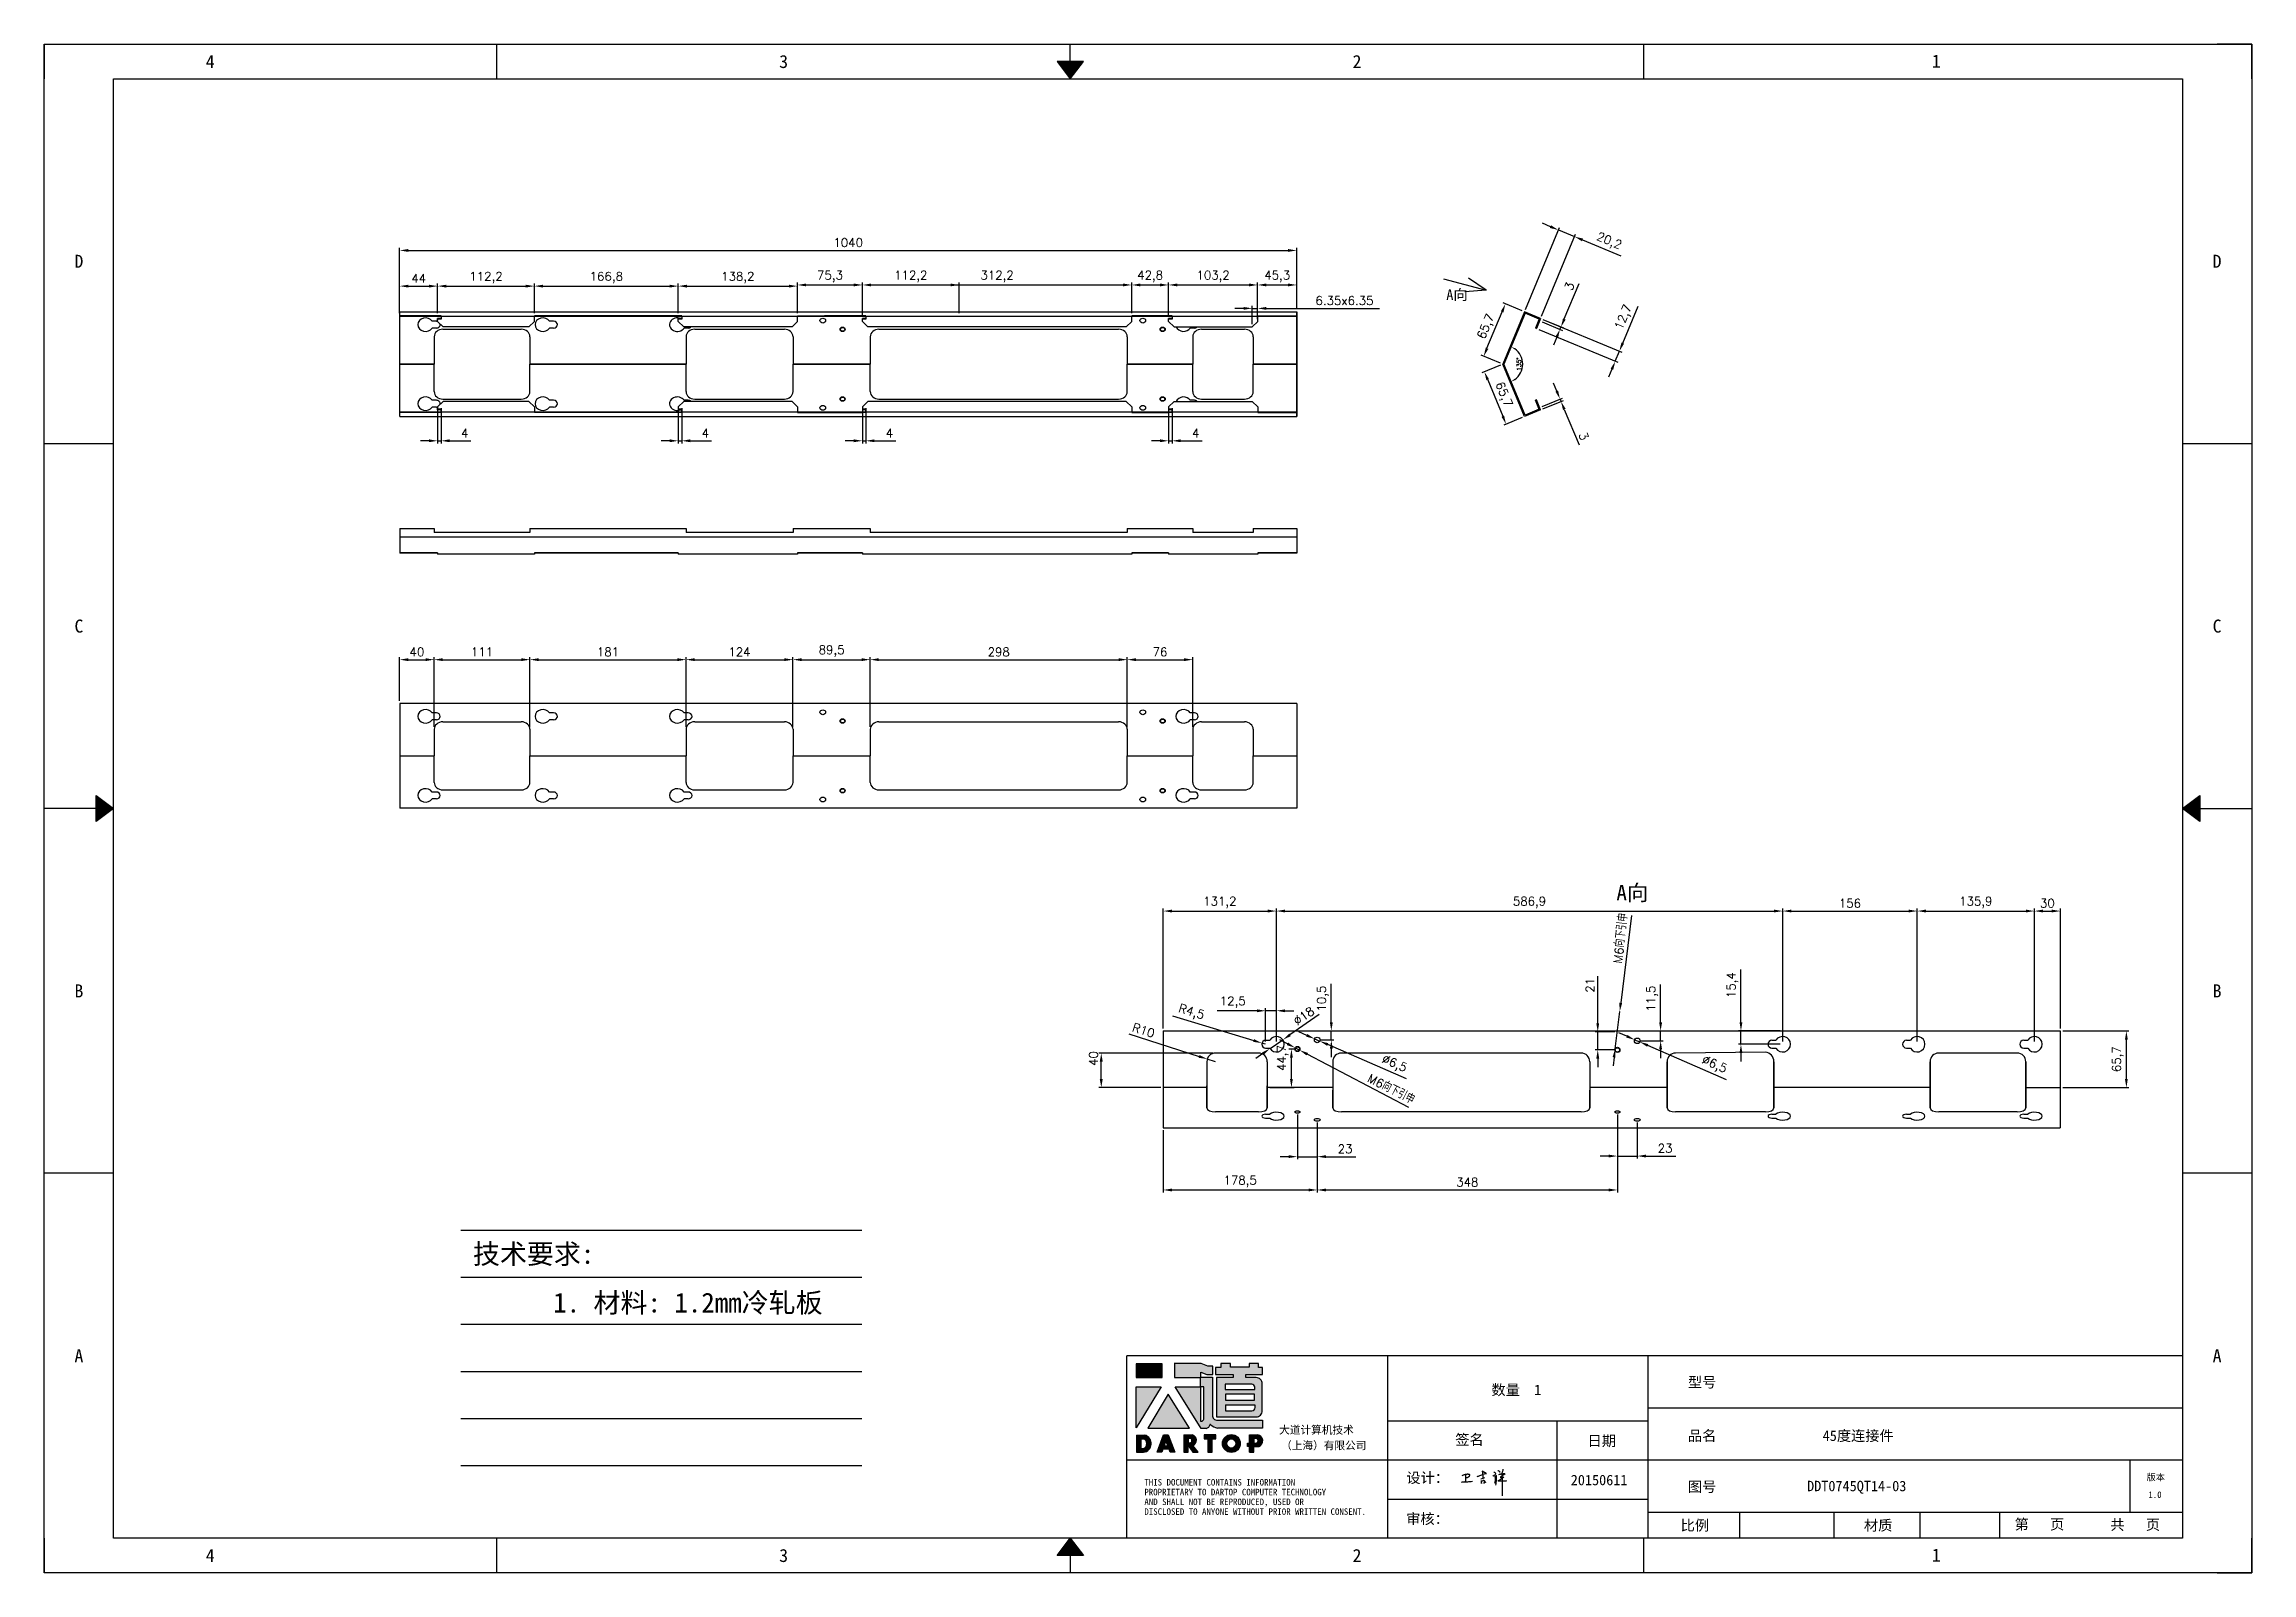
# Model space of a CAD drawing. Header units: millimetres. Extents: x -32103 to 8419, y 14505 to 33139.
# Drawn here: x 3579 to 6138, y 14505 to 16278 of the extents above; entities that cross this region are included whole.
import ezdxf
from ezdxf.enums import TextEntityAlignment as Align

# ---------------------------------------------------------------- set-up
doc = ezdxf.new("R2010")
doc.units = ezdxf.units.MM
doc.linetypes.add('DOT', pattern=[0.25, 0, -0.25])
doc.layers.add('4', color=7, linetype='Continuous')
doc.layers.add('print', color=30, linetype='Continuous')
doc.layers.add('dim', color=2, linetype='Continuous', lineweight=9)
doc.styles.add('Dartop', font='SIMFANG.TTF')
doc.styles.add('HZ', font='SimSun.ttf')
doc.styles.add('hzHT', font='SIMHEI.TTF')
doc.styles.get("Standard").update_dxf_attribs({"font": 'txt', "bigfont": 'gbcbig.shx'})
doc.dimstyles.new('2-small', dxfattribs={"dimtxt": 10, "dimasz": 10, "dimexe": 3, "dimexo": 3, "dimgap": 4, "dimtad": 1, "dimtxsty": 'Standard', "dimcen": 5, "dimazin": 0, "dimtfac": 1, "dimtmove": 0, "dimatfit": 3, "dimfxl": 1, "dimarcsym": 0})
doc.dimstyles.new('small', dxfattribs={"dimtxt": 5, "dimasz": 5, "dimexe": 1.25, "dimexo": 1, "dimgap": 2, "dimtad": 1, "dimtxsty": 'Standard', "dimcen": 2.5, "dimadec": 0, "dimazin": 0, "dimtfac": 1, "dimtmove": 0, "dimatfit": 3, "dimfxl": 1, "dimarcsym": 0})

msp = doc.modelspace()

# ---------------------------------------------------------------- texts
at = {"color": 0}
for s, height, style, p in [('4', 15.108, 'Dartop', (3771.201, 16257.529)), ('3', 15.108, 'Dartop', (4435.953, 16257.529)), ('2', 15.108, 'Dartop', (5100.706, 16257.529)), ('1', 15.108, 'Dartop', (5772.346, 16258.008)), ('D', 15.108, 'Dartop', (3618.951, 16025.872)), ('D', 15.108, 'Dartop', (6097.836, 16025.872)), ('A向', 12.0864, 'hzHT', (5216.574, 15987.127)), ('C', 15.108, 'Dartop', (3618.951, 15602.848)), ('C', 15.108, 'Dartop', (6097.836, 15602.848)), ('A向', 18.1296, 'hzHT', (5419.897, 15293.733)), ('B', 15.108, 'Dartop', (3618.951, 15179.823)), ('B', 15.108, 'Dartop', (6097.836, 15179.823)), ('A', 15.108, 'Dartop', (3618.951, 14756.799)), ('A', 15.108, 'Dartop', (6097.836, 14756.799)), ('数量  1', 12.0864, 'hzHT', (5285.414, 14717.18)), ('型号', 12.0864, 'hzHT', (5500.826, 14726.055)), ('签名', 12.0864, 'hzHT', (5231.121, 14659.58)), ('品名', 12.0864, 'hzHT', (5500.826, 14664.008)), ('45度连接件', 12.0864, 'hzHT', (5681.749, 14664.008)), ('日期', 12.0864, 'hzHT', (5384.483, 14658.093)), ('20150611', 12.0864, 'hzHT', (5381.381, 14612.654)), ('版本', 7.554, 'hzHT', (6026.749, 14615.88)), ('图号', 12.0864, 'hzHT', (5500.826, 14604.932)), ('DDT0745QT14-03', 12.08642, 'hzHT', (5680.059, 14605.72)), ('1.0', 7.554, 'Dartop', (6025.841, 14595.692)), ('比例', 12.0864, 'hzHT', (5492.398, 14560.08)), ('材质', 12.0864, 'hzHT', (5704.898, 14560.08)), ('第   页', 12.0864, 'hzHT', (5891.866, 14561.333)), ('共   页', 12.0864, 'hzHT', (6002.89, 14560.893)), ('4', 15.108, 'Dartop', (3771.201, 14525.142)), ('3', 15.108, 'Dartop', (4435.953, 14525.142)), ('2', 15.108, 'Dartop', (5100.706, 14525.142)), ('1', 15.108, 'Dartop', (5772.346, 14525.622))]:
    msp.add_text(s, height=height, dxfattribs=dict(at, style=style)).set_placement(p, align=Align.MIDDLE_CENTER)
at = {"style": 'HZ'}
for s, p in [('技术要求:', (4146.11, 14874.842)), ('     1. 材料: 1.2mm冷轧板', (4285.978, 14818.356))]:
    msp.add_text(s, height=22.932, dxfattribs=at).set_placement(p, align=Align.MIDDLE_CENTER)
at = {"color": 0, "style": 'hzHT'}
for s, height, p in [('设计：', 12.0864, (5157.903, 14609.224)), ('AND SHALL NOT BE REPRODUCED, USED OR', 7.55401, (4854.192, 14583.586)), ('THIS DOCUMENT CONTAINS INFORMATION', 7.55401, (4854.192, 14606.248)), ('PROPRIETARY TO DARTOP COMPUTER TECHNOLOGY', 7.55401, (4854.192, 14594.917)), ('DISCLOSED TO ANYONE WITHOUT PRIOR WRITTEN CONSENT.', 7.55401, (4854.192, 14572.255)), ('审核：', 12.0864, (5157.724, 14561.63))]:
    msp.add_text(s, height=height, dxfattribs=at).set_placement(p)
at = {"layer": '4', "color": 0, "style": 'hzHT'}
for s, p in [('大道计算机技术', (5010.43, 14666.248)), ('（上海）有限公司', (5012.711, 14648.181))]:
    msp.add_text(s, height=9.0648, dxfattribs=at).set_placement(p)

# ---------------------------------------------------------------- blocks, each defined once
blk = doc.blocks.new('*U5')
at = {"color": 254, "linetype": 'Continuous', "extrusion": (0, 0, -1)}
for points in [[(-17, 0.333), (-16.812, 0.25), (-17, 0.5)], [(-17, 0.333), (-17.188, 0.25), (-16.812, 0.25)], [(-17, 0.333), (-17, 0.5), (-17.188, 0.25)]]:
    blk.add_solid(points, dxfattribs=at)
blk = doc.blocks.new('*U4')
at = {"color": 254, "linetype": 'Continuous', "extrusion": (0, 0, -1)}
for points in [[(-33.167, 11), (-33, 11), (-33.25, 11.188)], [(-33.167, 11), (-33.25, 11.188), (-33.25, 10.812)], [(-33.167, 11), (-33.25, 10.812), (-33, 11)]]:
    blk.add_solid(points, dxfattribs=at)
blk = doc.blocks.new('*U6')
at = {"color": 254, "linetype": 'Continuous'}
for points in [[(17, 21.667), (17.188, 21.75), (16.812, 21.75)], [(17, 21.667), (16.812, 21.75), (17, 21.5)], [(17, 21.667), (17, 21.5), (17.188, 21.75)]]:
    blk.add_solid(points, dxfattribs=at)
blk = doc.blocks.new('*U3')
at = {"color": 254, "linetype": 'Continuous', "extrusion": (0, 0, -1)}
for points in [[(-0.833, 11), (-0.75, 10.812), (-0.75, 11.188)], [(-0.833, 11), (-0.75, 11.188), (-1, 11)], [(-0.833, 11), (-1, 11), (-0.75, 10.812)]]:
    blk.add_solid(points, dxfattribs=at)
blk = doc.blocks.new('dadao')
for p, q in [((48, 19.2), (44.9, 10.4)), ((44.9, 10.4), (51.2, 10.4)), ((51.2, 10.4), (48, 19.2))]:
    blk.add_line(p, q)
for points in [[(41.8, 121.6), (41.8, 143.7), (-0.4, 143.7), (-0.4, 121.6), (41.8, 121.6)], [(104.8, 122), (104.8, 130.3), (114.1, 126.3), (124.2, 126.3), (124.2, 139.6), (115.9, 139.6), (105.1, 143.9), (61.5, 143.9)], [(61.7, 144), (61.7, 121.3), (103.9, 121.3)], [(113.4, 38.7), (105.1, 38.7), (63, 106.5), (103.9, 106.5), (103.9, 120.9), (103.9, 121.3)], [(109.7, 53.6), (109.7, 106.2), (104.3, 106.2), (104.3, 50.4), (106.6, 50.4)], [(144.6, 94.4), (144.6, 84.8), (192, 84.8), (192, 94.1), (144.9, 94.1)], [(120.2, 45), (119.5, 45), (119.5, 44.6)], [(0, 28), (0, 0), (11.8, 0)], [(0.1, 28), (14, 28)], [(7.1, 21.8), (7.1, 6.1), (12, 6.1)], [(7.1, 21.8), (11.4, 21.8)], [(76.8, 28.2), (76.8, 0), (84.1, 0), (84.1, 11.1), (91.6, -0.1), (100.3, -0.1), (91.7, 11.1)], [(76.8, 28.2), (90.6, 28.2)], [(84, 22.7), (84, 15.3), (87.2, 15.3)], [(84, 22.7), (87.3, 22.7)], [(183.7, 0), (183.7, 9.6), (180.6, 9.6), (180.6, 14.9), (183.8, 14.9), (183.8, 28.1), (196.1, 28.1), (196.5, 28.1)], [(183.7, 0), (190.9, 0), (190.9, 9.6), (198.8, 9.6)], [(194.9, 22.3), (190.8, 22.3), (190.8, 15), (194.4, 15)]]:
    blk.add_lwpolyline(points)
blk.add_lwpolyline([(137.1, 144.2), (137.1, 137.9), (128.3, 137.9), (128.3, 126.5), (157.3, 126.5), (157.3, 121.5), (130.3, 121.5), (130.3, 57.5), (194.4, 57.5, 0.414214), (204.4, 67.5), (204.4, 111.3, 0.414214), (194.4, 121.3), (177.5, 121.3), (177.5, 126.3), (204.7, 126.3), (204.7, 137.7), (198.2, 137.7), (198.2, 143.9), (183.3, 143.9), (183.3, 138), (153, 138), (153, 144.2), (137.1, 144.2)], format="xyb", close=True)
for points in [[(104.8, 122), (123.4, 122), (123.4, 60, 0.414214), (131.4, 52), (204.8, 52), (204.8, 39.1), (131.7, 39.1)], [(144.3, 110.8), (144.3, 101.8), (192.3, 101.8), (192.3, 105.5, 0.414214), (187.3, 110.5), (144.3, 110.5)], [(144.6, 77), (144.6, 67.5), (187.6, 67.5, 0.414214), (192.6, 72.5), (192.6, 76.4), (144.6, 76.4)]]:
    blk.add_lwpolyline(points, format="xyb")
for points in [[(-0.3, 106.2), (40.4, 106.2), (-0.3, 39.7), (-0.3, 106.2)], [(51.7, 94.1), (18.4, 39.3), (86.2, 39.3)], [(43.8, 28.2), (51.8, 28.2), (62.6, -0.1), (55, -0.1), (53.2, 5), (42.9, 5), (41.1, 0), (33.6, 0)], [(110, 28.1), (110, 21.9), (116, 21.9), (116, -0.1), (123.2, -0.1), (123.2, 22), (129.2, 22), (129.2, 28.1), (110, 28.1)]]:
    blk.add_lwpolyline(points, close=True)
for radius in [14.5, 7.44]:
    blk.add_circle((154.2, 14.2), radius)
for centre, radius, start, end in [((99.2, 60.7), 12.6, 305.6399, 325.969), ((111.6, 46.7), 8.19, 282.9811, 347.6627), ((136, 61.7), 22.9, 226.7358, 259.3209), ((8.5, 13.9), 8.49, 294.2143, 69.7177), ((9.6, 14.2), 14.4, 278.6604, 72.3203), ((86.4, 19), 3.8, 282.527, 76.7196), ((88.6, 19.4), 8.95, 290.6073, 77.2124), ((193.7, 18.7), 3.8, 280.9891, 72.5513), ((195.7, 18.6), 9.51, 288.8959, 85.2442)]:
    blk.add_arc(centre, radius, start, end)
blk = doc.blocks.new('h')
for p, q in [((20768.1, -2360.9), (20773, -2359.1)), ((20769.5, -2366.9), (20769.8, -2370.6)), ((20769.8, -2370.6), (20770.9, -2378)), ((20770.9, -2378), (20771.5, -2370.6)), ((20772.4, -2369.3), (20774.9, -2367.8)), ((20773, -2359.1), (20784.1, -2355.2)), ((20773.3, -2331.8), (20775.3, -2338.7)), ((20789.1, -2340.9), (20773.5, -2331.9)), ((20775.3, -2338.7), (20775.6, -2351.2)), ((20775.6, -2351.2), (20775.5, -2357.3)), ((20782.2, -2369.2), (20780, -2377.1)), ((20780, -2377.1), (20788.3, -2371.3)), ((20780.1, -2366.4), (20780.8, -2366.4)), ((20781.9, -2367.4), (20782.2, -2369.2)), ((20845.7, -2343.5), (20848.4, -2353)), ((20848.9, -2370.3), (20847.9, -2424)), ((20848.4, -2353), (20848.9, -2370.3))]:
    blk.add_line(p, q)
for points in [[(20696.6, -2372.4, 0.002073), (20710.6, -2371.9, 0.016137), (20719.6, -2371.3, 0.008314), (20736.9, -2369.3)], [(20699.1, -2348.2, -0.029745), (20704.6, -2345.4, -0.046842), (20708.4, -2344.2, -0.00919), (20714.3, -2343, -0.018517), (20717.2, -2342.5, -0.037841), (20720.3, -2342.4, -0.039541), (20723.2, -2342.8, -0.149785), (20726, -2344.3, -0.204935), (20726.9, -2346.6, -0.074872), (20726.5, -2348.3, -0.061615), (20725.6, -2350.3, -0.034204), (20723.8, -2352.6, -0.045776), (20722.3, -2354.1, -0.054985), (20720.4, -2355.3, -0.036348), (20717.3, -2356.5, -0.067752), (20715.7, -2356.8, -0.043553), (20713.2, -2356.7)], [(20755, -2351.9, -0.024077), (20759.9, -2350.1, -0.013147), (20768.7, -2346.5, -0.00522), (20775.4, -2344.1, -0.018517), (20777.3, -2343.4, -0.008274), (20786.3, -2341, -0.039541), (20788.3, -2340.8, -0.079216), (20789.4, -2341, -0.204935)], [(20813.5, -2350.1, 0.007348), (20815.9, -2348.7, 0.008421), (20818, -2347.3, 0.009459), (20819.7, -2346.2, -0.016325), (20820.7, -2345.5, -0.173771), (20821.8, -2345.3, -0.085159), (20823.9, -2346, -0.125883), (20826, -2347.9, -0.160659), (20826.6, -2350.1, -0.010447), (20826.5, -2352.3, -0.008247), (20826.2, -2355.1, -0.002698), (20825.3, -2374, 0.001562), (20823.9, -2383.7, 0.016137)], [(20816.8, -2335, -0.053561), (20819.6, -2336.1, -0.075272), (20821.3, -2337.3, -0.005295), (20822.5, -2338.5, -0.009337), (20823.1, -2339.1, -0.026146), (20823.7, -2339.8, -0.016644), (20824.5, -2340.9)], [(20832.1, -2329.2, -0.053561), (20834.9, -2330.3, -0.075272), (20836.7, -2331.5, -0.005295), (20837.8, -2332.6, -0.009337), (20838.5, -2333.3, -0.026146), (20839, -2334, -0.016644), (20839.8, -2335.1)], [(20836, -2343.7, -0.02797), (20842.1, -2342.6, -0.048868), (20845.6, -2342.2, -0.00919), (20851.1, -2341.4, -0.018517), (20853.9, -2341.1, -0.037841), (20856.7, -2341.2, -0.039541), (20859.4, -2341.6, -0.018282), (20840.6, -2354.7, -0.000937)], [(20847.6, -2340.2, 0.021784), (20849.6, -2335.9, 0.028296), (20850.8, -2332.4, 0.008136), (20851.9, -2328.2, 0.028913), (20852.2, -2327, 0.08193), (20852.1, -2325.9, 0.075058), (20851.7, -2324.7, 0.275043)]]:
    blk.add_lwpolyline(points, format="xyb")
for points in [[(20711.3, -2343.5), (20711.3, -2343.5), (20711.5, -2355.8), (20710.7, -2368), (20710.6, -2371.9)], [(20821.5, -2350.6), (20822.4, -2359.2), (20822.2, -2364.9), (20821.7, -2369), (20821.3, -2376.3), (20823.6, -2368.5), (20827.2, -2366.3), (20829.5, -2366.3)], [(20840.6, -2354.7), (20850, -2354.7), (20855, -2354.3), (20845.9, -2361.1), (20840.5, -2364), (20833, -2367.5), (20863.2, -2367.4), (20865.9, -2367.3)]]:
    blk.add_lwpolyline(points)
for centre, radius, start, end in [((20773.7, -2371.2), 2.3, 121.9907, 163.60158), ((20787.5, -2406), 40.3, 100.61827, 108.24823), ((20780.8, -2367.6), 1.15, 9.4675, 90)]:
    blk.add_arc(centre, radius, start, end)
blk = doc.blocks.new('*D64')
at = {"layer": 'Defpoints', "color": 0}
for p in [(5030.8, 16038.5), (3990.8, 15967.3), (5030.8, 15967.3)]:
    blk.add_point(p, dxfattribs=at)
at = {"layer": 'dim', "color": 0, "lineweight": -2}
for p, q in [((3990.8, 15970.3), (3990.8, 16041.5)), ((4000.8, 16038.5), (5020.8, 16038.5)), ((5030.8, 15970.3), (5030.8, 16041.5))]:
    blk.add_line(p, q, dxfattribs=at)
at = {"layer": 'dim', "color": 0}
for points in [[(4000.8, 16040.1), (4000.8, 16036.8), (3990.8, 16038.5)], [(5020.8, 16040.1), (5020.8, 16036.8), (5030.8, 16038.5)]]:
    blk.add_solid(points, dxfattribs=at)
at = {"layer": 'dim', "color": 0, "insert": (4510.8, 16047.5), "char_height": 10, "attachment_point": 5}
blk.add_mtext('1040', dxfattribs=at)
blk = doc.blocks.new('*D65')
at = {"layer": 'Defpoints', "color": 0}
for p in [(5272.7, 15976.4), (5294.9, 15967.3), (5269.7, 15906.6)]:
    blk.add_point(p, dxfattribs=at)
at = {"layer": 'dim', "color": 0, "lineweight": -2}
for p, q in [((5292.1, 15968.4), (5270, 15977.6)), ((5251.4, 15925), (5268.9, 15967.2)), ((5267, 15907.7), (5244.8, 15916.9))]:
    blk.add_line(p, q, dxfattribs=at)
at = {"layer": 'dim', "color": 0}
for points in [[(5267.4, 15967.8), (5270.5, 15966.6), (5272.7, 15976.4)], [(5249.9, 15925.6), (5253, 15924.3), (5247.6, 15915.7)]]:
    blk.add_solid(points, dxfattribs=at)
at = {"layer": 'dim', "color": 0, "insert": (5251.1, 15949.9), "char_height": 10, "attachment_point": 5, "rotation": 67.5}
blk.add_mtext('65,7', dxfattribs=at)
blk = doc.blocks.new('*D66')
at = {"layer": 'Defpoints', "color": 0}
for p in [(5269.7, 15906.6), (5294.9, 15845.9), (5273.5, 15837)]:
    blk.add_point(p, dxfattribs=at)
at = {"layer": 'dim', "color": 0, "lineweight": -2}
for p, q in [((5267, 15905.4), (5245.6, 15896.6)), ((5252.2, 15888.5), (5269.7, 15846.3)), ((5292.1, 15844.7), (5270.8, 15835.9))]:
    blk.add_line(p, q, dxfattribs=at)
at = {"layer": 'dim', "color": 0}
for points in [[(5253.8, 15889.1), (5250.7, 15887.9), (5248.4, 15897.7)], [(5271.2, 15846.9), (5268.2, 15845.6), (5273.5, 15837)]]:
    blk.add_solid(points, dxfattribs=at)
at = {"layer": 'dim', "color": 0, "insert": (5270, 15871.1), "char_height": 10, "attachment_point": 5, "rotation": 292.5}
blk.add_mtext('65,7', dxfattribs=at)
blk = doc.blocks.new('*D67')
at = {"layer": 'Defpoints', "color": 0}
for p in [(5352.9, 16054.5), (5294.9, 15967.3), (5313.5, 15959.5)]:
    blk.add_point(p, dxfattribs=at)
at = {"layer": 'dim', "color": 0, "lineweight": -2}
for p, q in [((5296, 15970), (5335.4, 16065)), ((5314.7, 15962.3), (5354, 16057.2)), ((5325, 16066), (5315.7, 16069.9)), ((5334.2, 16062.2), (5352.9, 16054.5)), ((5362.1, 16050.7), (5406.5, 16032.3))]:
    blk.add_line(p, q, dxfattribs=at)
at = {"layer": 'dim', "color": 0}
for points in [[(5325.6, 16067.6), (5324.3, 16064.5), (5334.2, 16062.2)], [(5362.7, 16052.2), (5361.5, 16049.1), (5352.9, 16054.5)]]:
    blk.add_solid(points, dxfattribs=at)
at = {"layer": 'dim', "color": 0, "insert": (5392.7, 16048.6), "char_height": 10, "attachment_point": 5, "rotation": 337.5}
blk.add_mtext('20,2', dxfattribs=at)
blk = doc.blocks.new('*D68')
at = {"layer": 'Defpoints', "color": 0}
for p in [(5308.7, 15947.8), (5313.5, 15959.5), (5404.9, 15921.7)]:
    blk.add_point(p, dxfattribs=at)
at = {"layer": 'dim', "color": 0, "lineweight": -2}
for p, q in [((5408.8, 15930.9), (5426.5, 15973.7)), ((5311.5, 15946.7), (5402.9, 15908.8)), ((5316.3, 15958.4), (5407.7, 15920.5)), ((5400.1, 15909.9), (5404.9, 15921.7)), ((5396.3, 15900.7), (5392.4, 15891.5))]:
    blk.add_line(p, q, dxfattribs=at)
at = {"layer": 'dim', "color": 0}
for points in [[(5407.2, 15931.6), (5410.3, 15930.3), (5404.9, 15921.7)], [(5394.7, 15901.3), (5397.8, 15900.1), (5400.1, 15909.9)]]:
    blk.add_solid(points, dxfattribs=at)
at = {"layer": 'dim', "color": 0, "insert": (5410.5, 15960.7), "char_height": 10, "attachment_point": 5, "rotation": 67.5}
blk.add_mtext('12,7', dxfattribs=at)
blk = doc.blocks.new('*D69')
at = {"layer": 'Defpoints', "color": 0}
for p in [(4034.8, 15997.1), (3990.8, 15962.6), (4034.8, 15962.6)]:
    blk.add_point(p, dxfattribs=at)
at = {"layer": 'dim', "color": 0, "lineweight": -2}
for p, q in [((3990.8, 15965.6), (3990.8, 16000.1)), ((4000.8, 15997.1), (4024.8, 15997.1)), ((4034.8, 15965.6), (4034.8, 16000.1))]:
    blk.add_line(p, q, dxfattribs=at)
at = {"layer": 'dim', "color": 0}
for points in [[(4000.8, 15998.7), (4000.8, 15995.4), (3990.8, 15997.1)], [(4024.8, 15998.7), (4024.8, 15995.4), (4034.8, 15997.1)]]:
    blk.add_solid(points, dxfattribs=at)
at = {"layer": 'dim', "color": 0, "insert": (4012.8, 16006.1), "char_height": 10, "attachment_point": 5}
blk.add_mtext('44', dxfattribs=at)
blk = doc.blocks.new('*D70')
at = {"layer": 'Defpoints', "color": 0}
for p in [(4527.3, 15998.4), (4452, 15962.6), (4527.3, 15959.4)]:
    blk.add_point(p, dxfattribs=at)
at = {"layer": 'dim', "color": 0, "lineweight": -2}
for p, q in [((4452, 15965.6), (4452, 16001.4)), ((4462, 15998.4), (4517.3, 15998.4)), ((4527.3, 15962.4), (4527.3, 16001.4))]:
    blk.add_line(p, q, dxfattribs=at)
at = {"layer": 'dim', "color": 0}
for points in [[(4462, 16000.1), (4462, 15996.8), (4452, 15998.4)], [(4517.3, 16000.1), (4517.3, 15996.8), (4527.3, 15998.4)]]:
    blk.add_solid(points, dxfattribs=at)
at = {"layer": 'dim', "color": 0, "insert": (4489.7, 16008.3), "char_height": 10, "attachment_point": 5}
blk.add_mtext('75,3', dxfattribs=at)
blk = doc.blocks.new('*D71')
at = {"layer": 'Defpoints', "color": 0}
for p in [(4839.5, 15998.4), (4527.3, 15959.4), (4839.5, 15962.6)]:
    blk.add_point(p, dxfattribs=at)
at = {"layer": 'dim', "color": 0, "lineweight": -2}
for p, q in [((4527.3, 15962.4), (4527.3, 16001.4)), ((4537.3, 15998.4), (4829.5, 15998.4)), ((4839.5, 15965.6), (4839.5, 16001.4))]:
    blk.add_line(p, q, dxfattribs=at)
at = {"layer": 'dim', "color": 0}
for points in [[(4537.3, 16000.1), (4537.3, 15996.8), (4527.3, 15998.4)], [(4829.5, 16000.1), (4829.5, 15996.8), (4839.5, 15998.4)]]:
    blk.add_solid(points, dxfattribs=at)
at = {"layer": 'dim', "color": 0, "insert": (4683.4, 16008.3), "char_height": 10, "attachment_point": 5}
blk.add_mtext('312,2', dxfattribs=at)
blk = doc.blocks.new('*D73')
at = {"layer": 'Defpoints', "color": 0}
for p in [(4882.3, 15998.4), (4839.5, 15962.6), (4882.3, 15959.4)]:
    blk.add_point(p, dxfattribs=at)
at = {"layer": 'dim', "color": 0, "lineweight": -2}
for p, q in [((4839.5, 15965.6), (4839.5, 16001.4)), ((4849.5, 15998.4), (4872.3, 15998.4)), ((4882.3, 15962.4), (4882.3, 16001.4))]:
    blk.add_line(p, q, dxfattribs=at)
at = {"layer": 'dim', "color": 0}
for points in [[(4849.5, 16000.1), (4849.5, 15996.8), (4839.5, 15998.4)], [(4872.3, 16000.1), (4872.3, 15996.8), (4882.3, 15998.4)]]:
    blk.add_solid(points, dxfattribs=at)
at = {"layer": 'dim', "color": 0, "insert": (4860.9, 16008.3), "char_height": 10, "attachment_point": 5}
blk.add_mtext('42,8', dxfattribs=at)
blk = doc.blocks.new('*D74')
at = {"layer": 'Defpoints', "color": 0}
for p in [(4985.5, 15998.4), (4882.3, 15959.4), (4985.5, 15962.6)]:
    blk.add_point(p, dxfattribs=at)
at = {"layer": 'dim', "color": 0, "lineweight": -2}
for p, q in [((4882.3, 15962.4), (4882.3, 16001.4)), ((4892.3, 15998.4), (4975.5, 15998.4)), ((4985.5, 15965.6), (4985.5, 16001.4))]:
    blk.add_line(p, q, dxfattribs=at)
at = {"layer": 'dim', "color": 0}
for points in [[(4892.3, 16000.1), (4892.3, 15996.8), (4882.3, 15998.4)], [(4975.5, 16000.1), (4975.5, 15996.8), (4985.5, 15998.4)]]:
    blk.add_solid(points, dxfattribs=at)
at = {"layer": 'dim', "color": 0, "insert": (4933.9, 16008.3), "char_height": 10, "attachment_point": 5}
blk.add_mtext('103,2', dxfattribs=at)
blk = doc.blocks.new('*D75')
at = {"layer": 'Defpoints', "color": 0}
for p in [(5030.8, 15998.4), (4985.5, 15962.6), (5030.8, 15967.3)]:
    blk.add_point(p, dxfattribs=at)
at = {"layer": 'dim', "color": 0, "lineweight": -2}
for p, q in [((4985.5, 15965.6), (4985.5, 16001.4)), ((4995.5, 15998.4), (5020.8, 15998.4)), ((5030.8, 15970.3), (5030.8, 16001.4))]:
    blk.add_line(p, q, dxfattribs=at)
at = {"layer": 'dim', "color": 0}
for points in [[(4995.5, 16000.1), (4995.5, 15996.8), (4985.5, 15998.4)], [(5020.8, 16000.1), (5020.8, 15996.8), (5030.8, 15998.4)]]:
    blk.add_solid(points, dxfattribs=at)
at = {"layer": 'dim', "color": 0, "insert": (5008.2, 16008.3), "char_height": 10, "attachment_point": 5}
blk.add_mtext('45,3', dxfattribs=at)
blk = doc.blocks.new('*D76')
at = {"layer": 'Defpoints', "color": 0}
for p in [(4985.5, 15971.3), (4979.2, 15949.8), (4985.5, 15955.9)]:
    blk.add_point(p, dxfattribs=at)
at = {"layer": 'dim', "color": 0, "lineweight": -2}
for p, q in [((4969.2, 15971.3), (4959.2, 15971.3)), ((4979.2, 15952.8), (4979.2, 15974.3)), ((4979.2, 15971.3), (4985.5, 15971.3)), ((4985.5, 15958.9), (4985.5, 15974.3)), ((4995.5, 15971.3), (5126.9, 15971.3))]:
    blk.add_line(p, q, dxfattribs=at)
at = {"layer": 'dim', "color": 0}
for points in [[(4969.2, 15972.9), (4969.2, 15969.6), (4979.2, 15971.3)], [(4995.5, 15972.9), (4995.5, 15969.6), (4985.5, 15971.3)]]:
    blk.add_solid(points, dxfattribs=at)
at = {"layer": 'dim', "color": 0, "insert": (5086.2, 15980.3), "char_height": 10, "attachment_point": 5}
blk.add_mtext('6.35x6.35', dxfattribs=at)
blk = doc.blocks.new('*D77')
at = {"layer": 'Defpoints', "color": 0}
for p in [(4030.8, 15563.9), (3990.8, 15513.1), (4030.8, 15483.2, 10.2)]:
    blk.add_point(p, dxfattribs=at)
at = {"layer": 'dim', "color": 0, "lineweight": -2}
for p, q in [((3990.8, 15516.1), (3990.8, 15566.9)), ((4000.8, 15563.9), (4020.8, 15563.9)), ((4030.8, 15486.2), (4030.8, 15566.9))]:
    blk.add_line(p, q, dxfattribs=at)
at = {"layer": 'dim', "color": 0}
for points in [[(4000.8, 15565.6), (4000.8, 15562.3), (3990.8, 15563.9)], [(4020.8, 15565.6), (4020.8, 15562.3), (4030.8, 15563.9)]]:
    blk.add_solid(points, dxfattribs=at)
at = {"layer": 'dim', "color": 0, "insert": (4010.8, 15572.9), "char_height": 10, "attachment_point": 5}
blk.add_mtext('40', dxfattribs=at)
blk = doc.blocks.new('*D78')
at = {"layer": 'Defpoints', "color": 0}
for p in [(4141.8, 15563.9), (4030.8, 15483.2, 10.2), (4141.8, 15483.2, 10.2)]:
    blk.add_point(p, dxfattribs=at)
at = {"layer": 'dim', "color": 0, "lineweight": -2}
for p, q in [((4030.8, 15486.2), (4030.8, 15566.9)), ((4040.8, 15563.9), (4131.8, 15563.9)), ((4141.8, 15486.2), (4141.8, 15566.9))]:
    blk.add_line(p, q, dxfattribs=at)
at = {"layer": 'dim', "color": 0}
for points in [[(4040.8, 15565.6), (4040.8, 15562.3), (4030.8, 15563.9)], [(4131.8, 15565.6), (4131.8, 15562.3), (4141.8, 15563.9)]]:
    blk.add_solid(points, dxfattribs=at)
at = {"layer": 'dim', "color": 0, "insert": (4086.3, 15572.9), "char_height": 10, "attachment_point": 5}
blk.add_mtext('111', dxfattribs=at)
blk = doc.blocks.new('*D79')
at = {"layer": 'Defpoints', "color": 0}
for p in [(4322.8, 15563.9), (4141.8, 15483.2, 10.2), (4322.8, 15483.2, 10.2)]:
    blk.add_point(p, dxfattribs=at)
at = {"layer": 'dim', "color": 0, "lineweight": -2}
for p, q in [((4141.8, 15486.2), (4141.8, 15566.9)), ((4151.8, 15563.9), (4312.8, 15563.9)), ((4322.8, 15486.2), (4322.8, 15566.9))]:
    blk.add_line(p, q, dxfattribs=at)
at = {"layer": 'dim', "color": 0}
for points in [[(4151.8, 15565.6), (4151.8, 15562.3), (4141.8, 15563.9)], [(4312.8, 15565.6), (4312.8, 15562.3), (4322.8, 15563.9)]]:
    blk.add_solid(points, dxfattribs=at)
at = {"layer": 'dim', "color": 0, "insert": (4232.3, 15572.9), "char_height": 10, "attachment_point": 5}
blk.add_mtext('181', dxfattribs=at)
blk = doc.blocks.new('*D80')
at = {"layer": 'Defpoints', "color": 0}
for p in [(4446.8, 15563.9), (4322.8, 15483.2, 10.2), (4446.8, 15483.2, 10.2)]:
    blk.add_point(p, dxfattribs=at)
at = {"layer": 'dim', "color": 0, "lineweight": -2}
for p, q in [((4322.8, 15486.2), (4322.8, 15566.9)), ((4332.8, 15563.9), (4436.8, 15563.9)), ((4446.8, 15486.2), (4446.8, 15566.9))]:
    blk.add_line(p, q, dxfattribs=at)
at = {"layer": 'dim', "color": 0}
for points in [[(4332.8, 15565.6), (4332.8, 15562.3), (4322.8, 15563.9)], [(4436.8, 15565.6), (4436.8, 15562.3), (4446.8, 15563.9)]]:
    blk.add_solid(points, dxfattribs=at)
at = {"layer": 'dim', "color": 0, "insert": (4384.8, 15572.9), "char_height": 10, "attachment_point": 5}
blk.add_mtext('124', dxfattribs=at)
blk = doc.blocks.new('*D81')
at = {"layer": 'Defpoints', "color": 0}
for p in [(4536.3, 15563.9), (4446.8, 15483.2, 10.2), (4536.3, 15483.2, 10.2)]:
    blk.add_point(p, dxfattribs=at)
at = {"layer": 'dim', "color": 0, "lineweight": -2}
for p, q in [((4446.8, 15486.2), (4446.8, 15566.9)), ((4456.8, 15563.9), (4526.3, 15563.9)), ((4536.3, 15486.2), (4536.3, 15566.9))]:
    blk.add_line(p, q, dxfattribs=at)
at = {"layer": 'dim', "color": 0}
for points in [[(4456.8, 15565.6), (4456.8, 15562.3), (4446.8, 15563.9)], [(4526.3, 15565.6), (4526.3, 15562.3), (4536.3, 15563.9)]]:
    blk.add_solid(points, dxfattribs=at)
at = {"layer": 'dim', "color": 0, "insert": (4491.6, 15573.8), "char_height": 10, "attachment_point": 5}
blk.add_mtext('89,5', dxfattribs=at)
blk = doc.blocks.new('*D82')
at = {"layer": 'Defpoints', "color": 0}
for p in [(4834.3, 15563.9), (4536.3, 15483.2, 10.2), (4834.3, 15483.2, 10.2)]:
    blk.add_point(p, dxfattribs=at)
at = {"layer": 'dim', "color": 0, "lineweight": -2}
for p, q in [((4536.3, 15486.2), (4536.3, 15566.9)), ((4546.3, 15563.9), (4824.3, 15563.9)), ((4834.3, 15486.2), (4834.3, 15566.9))]:
    blk.add_line(p, q, dxfattribs=at)
at = {"layer": 'dim', "color": 0}
for points in [[(4546.3, 15565.6), (4546.3, 15562.3), (4536.3, 15563.9)], [(4824.3, 15565.6), (4824.3, 15562.3), (4834.3, 15563.9)]]:
    blk.add_solid(points, dxfattribs=at)
at = {"layer": 'dim', "color": 0, "insert": (4685.3, 15572.9), "char_height": 10, "attachment_point": 5}
blk.add_mtext('298', dxfattribs=at)
blk = doc.blocks.new('*D83')
at = {"layer": 'Defpoints', "color": 0}
for p in [(4910.3, 15563.9), (4834.3, 15483.2, 10.2), (4910.3, 15483.2, 10.2)]:
    blk.add_point(p, dxfattribs=at)
at = {"layer": 'dim', "color": 0, "lineweight": -2}
for p, q in [((4834.3, 15486.2), (4834.3, 15566.9)), ((4844.3, 15563.9), (4900.3, 15563.9)), ((4910.3, 15486.2), (4910.3, 15566.9))]:
    blk.add_line(p, q, dxfattribs=at)
at = {"layer": 'dim', "color": 0}
for points in [[(4844.3, 15565.6), (4844.3, 15562.3), (4834.3, 15563.9)], [(4900.3, 15565.6), (4900.3, 15562.3), (4910.3, 15563.9)]]:
    blk.add_solid(points, dxfattribs=at)
at = {"layer": 'dim', "color": 0, "insert": (4872.3, 15572.9), "char_height": 10, "attachment_point": 5}
blk.add_mtext('76', dxfattribs=at)
blk = doc.blocks.new('*D84')
at = {"layer": 'Defpoints', "color": 0}
for p in [(5916.1, 15133.4), (5992.7, 15133.4), (5916.1, 15067.7)]:
    blk.add_point(p, dxfattribs=at)
at = {"layer": 'dim', "color": 0, "lineweight": -2}
for p, q in [((5919.1, 15133.4), (5995.7, 15133.4)), ((5992.7, 15077.7), (5992.7, 15123.4)), ((5919.1, 15067.7), (5995.7, 15067.7))]:
    blk.add_line(p, q, dxfattribs=at)
at = {"layer": 'dim', "color": 0}
for points in [[(5991, 15123.4), (5994.3, 15123.4), (5992.7, 15133.4)], [(5991, 15077.7), (5994.3, 15077.7), (5992.7, 15067.7)]]:
    blk.add_solid(points, dxfattribs=at)
at = {"layer": 'dim', "color": 0, "insert": (5982.8, 15100.6), "char_height": 10, "attachment_point": 5, "rotation": 90}
blk.add_mtext('65,7', dxfattribs=at)
blk = doc.blocks.new('*D85')
at = {"layer": 'Defpoints', "color": 0}
for p in [(4804.2, 15107.7), (4936.6, 15107.7), (4876.1, 15067.7)]:
    blk.add_point(p, dxfattribs=at)
at = {"layer": 'dim', "color": 0, "lineweight": -2}
for p, q in [((4933.6, 15107.7), (4801.2, 15107.7)), ((4804.2, 15077.7), (4804.2, 15097.7)), ((4873.1, 15067.7), (4801.2, 15067.7))]:
    blk.add_line(p, q, dxfattribs=at)
at = {"layer": 'dim', "color": 0}
for points in [[(4802.5, 15097.7), (4805.9, 15097.7), (4804.2, 15107.7)], [(4802.5, 15077.7), (4805.9, 15077.7), (4804.2, 15067.7)]]:
    blk.add_solid(points, dxfattribs=at)
at = {"layer": 'dim', "color": 0, "insert": (4795.2, 15101.4), "char_height": 10, "attachment_point": 5, "rotation": 90}
blk.add_mtext('40', dxfattribs=at)
blk = doc.blocks.new('*D86')
at = {"layer": 'Defpoints', "color": 0}
for p in [(4927.1, 15100.8), (4936.6, 15097.7)]:
    blk.add_point(p, dxfattribs=at)
at = {"layer": 'dim', "color": 0, "lineweight": -2}
for p, q in [((4836.3, 15130.1), (4917.6, 15103.9)), ((4936.6, 15097.7), (4927.1, 15100.8))]:
    blk.add_line(p, q, dxfattribs=at)
at = {"layer": 'dim', "color": 0}
blk.add_solid([(4918.1, 15105.5), (4917, 15102.3), (4927.1, 15100.8)], dxfattribs=at)
at = {"layer": 'dim', "color": 0, "insert": (4853.2, 15134.1), "char_height": 10, "attachment_point": 5, "rotation": 342.1088}
blk.add_mtext('R10', dxfattribs=at)
blk = doc.blocks.new('*D87')
at = {"layer": 'Defpoints', "color": 0}
for p in [(5007.3, 15272.4), (4876.1, 15133.4), (5007.3, 15118)]:
    blk.add_point(p, dxfattribs=at)
at = {"layer": 'dim', "color": 0, "lineweight": -2}
for p, q in [((4876.1, 15136.4), (4876.1, 15275.4)), ((4886.1, 15272.4), (4997.3, 15272.4)), ((5007.3, 15121), (5007.3, 15275.4))]:
    blk.add_line(p, q, dxfattribs=at)
at = {"layer": 'dim', "color": 0}
for points in [[(4886.1, 15274.1), (4886.1, 15270.8), (4876.1, 15272.4)], [(4997.3, 15274.1), (4997.3, 15270.8), (5007.3, 15272.4)]]:
    blk.add_solid(points, dxfattribs=at)
at = {"layer": 'dim', "color": 0, "insert": (4941.7, 15282.3), "char_height": 10, "attachment_point": 5}
blk.add_mtext('131,2', dxfattribs=at)
blk = doc.blocks.new('*D88')
at = {"layer": 'Defpoints', "color": 0}
for p in [(5594.2, 15272.4), (5007.3, 15118), (5594.2, 15118)]:
    blk.add_point(p, dxfattribs=at)
at = {"layer": 'dim', "color": 0, "lineweight": -2}
for p, q in [((5007.3, 15121), (5007.3, 15275.4)), ((5017.3, 15272.4), (5584.2, 15272.4)), ((5594.2, 15121), (5594.2, 15275.4))]:
    blk.add_line(p, q, dxfattribs=at)
at = {"layer": 'dim', "color": 0}
for points in [[(5017.3, 15274.1), (5017.3, 15270.8), (5007.3, 15272.4)], [(5584.2, 15274.1), (5584.2, 15270.8), (5594.2, 15272.4)]]:
    blk.add_solid(points, dxfattribs=at)
at = {"layer": 'dim', "color": 0, "insert": (5300.7, 15282.3), "char_height": 10, "attachment_point": 5}
blk.add_mtext('586,9', dxfattribs=at)
blk = doc.blocks.new('*D89')
at = {"layer": 'Defpoints', "color": 0}
for p in [(5750.2, 15272.4), (5594.2, 15118), (5750.2, 15118)]:
    blk.add_point(p, dxfattribs=at)
at = {"layer": 'dim', "color": 0, "lineweight": -2}
for p, q in [((5594.2, 15121), (5594.2, 15275.4)), ((5604.2, 15272.4), (5740.2, 15272.4)), ((5750.2, 15121), (5750.2, 15275.4))]:
    blk.add_line(p, q, dxfattribs=at)
at = {"layer": 'dim', "color": 0}
for points in [[(5604.2, 15274.1), (5604.2, 15270.8), (5594.2, 15272.4)], [(5740.2, 15274.1), (5740.2, 15270.8), (5750.2, 15272.4)]]:
    blk.add_solid(points, dxfattribs=at)
at = {"layer": 'dim', "color": 0, "insert": (5672.2, 15281.4), "char_height": 10, "attachment_point": 5}
blk.add_mtext('156', dxfattribs=at)
blk = doc.blocks.new('*D90')
at = {"layer": 'Defpoints', "color": 0}
for p in [(5886.1, 15272.4), (5750.2, 15118), (5886.1, 15118)]:
    blk.add_point(p, dxfattribs=at)
at = {"layer": 'dim', "color": 0, "lineweight": -2}
for p, q in [((5750.2, 15121), (5750.2, 15275.4)), ((5760.2, 15272.4), (5876.1, 15272.4)), ((5886.1, 15121), (5886.1, 15275.4))]:
    blk.add_line(p, q, dxfattribs=at)
at = {"layer": 'dim', "color": 0}
for points in [[(5760.2, 15274.1), (5760.2, 15270.8), (5750.2, 15272.4)], [(5876.1, 15274.1), (5876.1, 15270.8), (5886.1, 15272.4)]]:
    blk.add_solid(points, dxfattribs=at)
at = {"layer": 'dim', "color": 0, "insert": (5818.1, 15282.3), "char_height": 10, "attachment_point": 5}
blk.add_mtext('135,9', dxfattribs=at)
blk = doc.blocks.new('*D91')
at = {"layer": 'Defpoints', "color": 0}
for p in [(5916.1, 15272.4), (5916.1, 15133.4), (5886.1, 15118)]:
    blk.add_point(p, dxfattribs=at)
at = {"layer": 'dim', "color": 0, "lineweight": -2}
for p, q in [((5886.1, 15121), (5886.1, 15275.4)), ((5896.1, 15272.4), (5906.1, 15272.4)), ((5916.1, 15136.4), (5916.1, 15275.4))]:
    blk.add_line(p, q, dxfattribs=at)
at = {"layer": 'dim', "color": 0}
for points in [[(5896.1, 15274.1), (5896.1, 15270.8), (5886.1, 15272.4)], [(5906.1, 15274.1), (5906.1, 15270.8), (5916.1, 15272.4)]]:
    blk.add_solid(points, dxfattribs=at)
at = {"layer": 'dim', "color": 0, "insert": (5901.1, 15281.4), "char_height": 10, "attachment_point": 5}
blk.add_mtext('30', dxfattribs=at)
blk = doc.blocks.new('*D92')
at = {"layer": 'Defpoints', "color": 0}
for p in [(4994.8, 15156.8), (4994.8, 15118), (5007.3, 15118)]:
    blk.add_point(p, dxfattribs=at)
at = {"layer": 'dim', "color": 0, "lineweight": -2}
for p, q in [((4984.8, 15156.8), (4938.5, 15156.8)), ((4994.8, 15121), (4994.8, 15159.8)), ((5007.3, 15156.8), (4994.8, 15156.8)), ((5007.3, 15121), (5007.3, 15159.8)), ((5017.3, 15156.8), (5027.3, 15156.8))]:
    blk.add_line(p, q, dxfattribs=at)
at = {"layer": 'dim', "color": 0}
for points in [[(4984.8, 15158.4), (4984.8, 15155.1), (4994.8, 15156.8)], [(5017.3, 15158.4), (5017.3, 15155.1), (5007.3, 15156.8)]]:
    blk.add_solid(points, dxfattribs=at)
at = {"layer": 'dim', "color": 0, "insert": (4956.6, 15166.6), "char_height": 10, "attachment_point": 5}
blk.add_mtext('12,5', dxfattribs=at)
blk = doc.blocks.new('*D93')
at = {"layer": 'Defpoints', "color": 0}
for p in [(4999.9, 15112.9), (5014.7, 15123.1)]:
    blk.add_point(p, dxfattribs=at)
at = {"layer": 'dim', "color": 0, "lineweight": -2}
for p, q in [((5057, 15152.3), (5022.9, 15128.8)), ((4991.6, 15107.3), (4983.4, 15101.6)), ((4999.9, 15112.9), (5014.7, 15123.1))]:
    blk.add_line(p, q, dxfattribs=at)
at = {"layer": 'dim', "color": 0}
for points in [[(5022, 15130.2), (5023.9, 15127.4), (5014.7, 15123.1)], [(4990.7, 15108.6), (4992.6, 15105.9), (4999.9, 15112.9)]]:
    blk.add_solid(points, dxfattribs=at)
at = {"layer": 'dim', "color": 0, "insert": (5039, 15150.8), "char_height": 10, "attachment_point": 5, "rotation": 34.5567}
blk.add_mtext('∅18', dxfattribs=at)
blk = doc.blocks.new('*D94')
at = {"layer": 'Defpoints', "color": 0}
for p in [(4990.5, 15119.3), (4994.8, 15118)]:
    blk.add_point(p, dxfattribs=at)
at = {"layer": 'dim', "color": 0, "lineweight": -2}
for p, q in [((4886.8, 15150.9), (4980.9, 15122.3)), ((4994.8, 15118), (4990.5, 15119.3))]:
    blk.add_line(p, q, dxfattribs=at)
at = {"layer": 'dim', "color": 0}
blk.add_solid([(4981.4, 15123.9), (4980.4, 15120.7), (4990.5, 15119.3)], dxfattribs=at)
at = {"layer": 'dim', "color": 0, "insert": (4908.6, 15154.5), "char_height": 10, "attachment_point": 5, "rotation": 343.0741}
blk.add_mtext('R4,5', dxfattribs=at)
blk = doc.blocks.new('*D95')
at = {"layer": 'Defpoints', "color": 0}
for p in [(5054.6, 15030.3, 15.3), (4876.1, 15021.2, 20.5), (5054.6, 14949)]:
    blk.add_point(p, dxfattribs=at)
at = {"layer": 'dim', "color": 0, "lineweight": -2}
for p, q in [((5054.6, 15027.3), (5054.6, 14946)), ((4876.1, 15018.2), (4876.1, 14946)), ((4886.1, 14949), (5044.6, 14949))]:
    blk.add_line(p, q, dxfattribs=at)
at = {"layer": 'dim', "color": 0}
for points in [[(4886.1, 14950.6), (4886.1, 14947.3), (4876.1, 14949)], [(5044.6, 14950.6), (5044.6, 14947.3), (5054.6, 14949)]]:
    blk.add_solid(points, dxfattribs=at)
at = {"layer": 'dim', "color": 0, "insert": (4965.3, 14958.8), "char_height": 10, "attachment_point": 5}
blk.add_mtext('178,5', dxfattribs=at)
blk = doc.blocks.new('*D96')
at = {"layer": 'Defpoints', "color": 0}
for p in [(5054.6, 15030.3, 15.3), (5402.6, 15039.4, 3.7), (5402.6, 14949)]:
    blk.add_point(p, dxfattribs=at)
at = {"layer": 'dim', "color": 0, "lineweight": -2}
for p, q in [((5054.6, 15027.3), (5054.6, 14946)), ((5402.6, 15036.4), (5402.6, 14946)), ((5064.6, 14949), (5392.6, 14949))]:
    blk.add_line(p, q, dxfattribs=at)
at = {"layer": 'dim', "color": 0}
for points in [[(5064.6, 14950.6), (5064.6, 14947.3), (5054.6, 14949)], [(5392.6, 14950.6), (5392.6, 14947.3), (5402.6, 14949)]]:
    blk.add_solid(points, dxfattribs=at)
at = {"layer": 'dim', "color": 0, "insert": (5228.6, 14958), "char_height": 10, "attachment_point": 5}
blk.add_mtext('348', dxfattribs=at)
blk = doc.blocks.new('*D97')
at = {"layer": 'Defpoints', "color": 0}
for p in [(5402.6, 15039.4, 3.7), (5425.6, 15030.3, 15.3), (5425.6, 14988.3)]:
    blk.add_point(p, dxfattribs=at)
at = {"layer": 'dim', "color": 0, "lineweight": -2}
for p, q in [((5402.6, 15036.4), (5402.6, 14985.3)), ((5425.6, 15027.3), (5425.6, 14985.3)), ((5392.6, 14988.3), (5382.6, 14988.3)), ((5402.6, 14988.3), (5425.6, 14988.3)), ((5435.6, 14988.3), (5470.3, 14988.3))]:
    blk.add_line(p, q, dxfattribs=at)
at = {"layer": 'dim', "color": 0}
for points in [[(5392.6, 14990), (5392.6, 14986.7), (5402.6, 14988.3)], [(5435.6, 14990), (5435.6, 14986.7), (5425.6, 14988.3)]]:
    blk.add_solid(points, dxfattribs=at)
at = {"layer": 'dim', "color": 0, "insert": (5457.9, 14997.3), "char_height": 10, "attachment_point": 5}
blk.add_mtext('23', dxfattribs=at)
blk = doc.blocks.new('*D98')
at = {"layer": 'Defpoints', "color": 0}
for p in [(5545.8, 15133.4), (5594.2, 15133.4), (5594.2, 15118)]:
    blk.add_point(p, dxfattribs=at)
at = {"layer": 'dim', "color": 0, "lineweight": -2}
for p, q in [((5545.8, 15143.4), (5545.8, 15204.6)), ((5591.2, 15133.4), (5542.8, 15133.4)), ((5545.8, 15118), (5545.8, 15133.4)), ((5591.2, 15118), (5542.8, 15118)), ((5545.8, 15108), (5545.8, 15098))]:
    blk.add_line(p, q, dxfattribs=at)
at = {"layer": 'dim', "color": 0}
for points in [[(5544.2, 15143.4), (5547.5, 15143.4), (5545.8, 15133.4)], [(5544.2, 15108), (5547.5, 15108), (5545.8, 15118)]]:
    blk.add_solid(points, dxfattribs=at)
at = {"layer": 'dim', "color": 0, "insert": (5536, 15186.4), "char_height": 10, "attachment_point": 5, "rotation": 90}
blk.add_mtext('15,4', dxfattribs=at)
blk = doc.blocks.new('*D99')
at = {"layer": 'Defpoints', "color": 0}
for p in [(5396.1, 15133.4), (5452.7, 15133.4), (5425.6, 15121.9)]:
    blk.add_point(p, dxfattribs=at)
at = {"layer": 'dim', "color": 0, "lineweight": -2}
for p, q in [((5452.7, 15143.4), (5452.7, 15187.3)), ((5399.1, 15133.4), (5455.7, 15133.4)), ((5452.7, 15121.9), (5452.7, 15133.4)), ((5428.6, 15121.9), (5455.7, 15121.9)), ((5452.7, 15111.9), (5452.7, 15101.9))]:
    blk.add_line(p, q, dxfattribs=at)
at = {"layer": 'dim', "color": 0}
for points in [[(5451, 15143.4), (5454.4, 15143.4), (5452.7, 15133.4)], [(5451, 15111.9), (5454.4, 15111.9), (5452.7, 15121.9)]]:
    blk.add_solid(points, dxfattribs=at)
at = {"layer": 'dim', "color": 0, "insert": (5442.9, 15170.8), "char_height": 10, "attachment_point": 5, "rotation": 90}
blk.add_mtext('11,5', dxfattribs=at)
blk = doc.blocks.new('*D100')
at = {"layer": 'Defpoints', "color": 0}
for p in [(5379.8, 15132.4), (5402.6, 15132.4), (5402.6, 15111.4)]:
    blk.add_point(p, dxfattribs=at)
at = {"layer": 'dim', "color": 0, "lineweight": -2}
for p, q in [((5379.8, 15142.4), (5379.8, 15197.1)), ((5399.6, 15132.4), (5376.8, 15132.4)), ((5379.8, 15111.4), (5379.8, 15132.4)), ((5399.6, 15111.4), (5376.8, 15111.4)), ((5379.8, 15101.4), (5379.8, 15091.4))]:
    blk.add_line(p, q, dxfattribs=at)
at = {"layer": 'dim', "color": 0}
for points in [[(5378.1, 15142.4), (5381.5, 15142.4), (5379.8, 15132.4)], [(5378.1, 15101.4), (5381.5, 15101.4), (5379.8, 15111.4)]]:
    blk.add_solid(points, dxfattribs=at)
at = {"layer": 'dim', "color": 0, "insert": (5370.8, 15186.4), "char_height": 10, "attachment_point": 5, "rotation": 90}
blk.add_mtext('21', dxfattribs=at)
blk = doc.blocks.new('*D109')
at = {"layer": 'Defpoints', "color": 0}
for p in [(5051.6, 15124.2), (5057.6, 15121.6)]:
    blk.add_point(p, dxfattribs=at)
at = {"layer": 'dim', "color": 0, "lineweight": -2}
for p, q in [((5042.5, 15128.2), (5033.3, 15132.2)), ((5051.6, 15124.2), (5057.6, 15121.6)), ((5158.1, 15077.8), (5066.7, 15117.6))]:
    blk.add_line(p, q, dxfattribs=at)
at = {"layer": 'dim', "color": 0}
for points in [[(5043.1, 15129.8), (5041.8, 15126.7), (5051.6, 15124.2)], [(5067.4, 15119.2), (5066.1, 15116.1), (5057.6, 15121.6)]]:
    blk.add_solid(points, dxfattribs=at)
at = {"layer": 'dim', "color": 0, "insert": (5143.8, 15094.7), "char_height": 10, "attachment_point": 5, "rotation": 336.4152}
blk.add_mtext('∅6,5', dxfattribs=at)
blk = doc.blocks.new('*D110')
at = {"layer": 'Defpoints', "color": 0}
for p in [(5028.9, 15113.9), (5034.3, 15111.1)]:
    blk.add_point(p, dxfattribs=at)
at = {"layer": 'dim', "color": 0, "lineweight": -2}
for p, q in [((5020.1, 15118.5), (5011.2, 15123.1)), ((5028.9, 15113.9), (5034.3, 15111.1)), ((5160.6, 15044.8), (5043.1, 15106.4))]:
    blk.add_line(p, q, dxfattribs=at)
at = {"layer": 'dim', "color": 0}
for points in [[(5020.9, 15120), (5019.3, 15117), (5028.9, 15113.9)], [(5043.9, 15107.9), (5042.3, 15104.9), (5034.3, 15111.1)]]:
    blk.add_solid(points, dxfattribs=at)
at = {"layer": 'dim', "color": 0, "insert": (5140.2, 15065.9), "char_height": 10, "attachment_point": 5, "rotation": 332.3067}
blk.add_mtext('M6向下引申', dxfattribs=at)
blk = doc.blocks.new('*D111')
at = {"layer": 'Defpoints', "color": 0}
for p in [(5422.6, 15123.2), (5428.6, 15120.6)]:
    blk.add_point(p, dxfattribs=at)
at = {"layer": 'dim', "color": 0, "lineweight": -2}
for p, q in [((5413.5, 15127.2), (5404.3, 15131.2)), ((5422.6, 15123.2), (5428.6, 15120.6)), ((5529.1, 15076.8), (5437.7, 15116.6))]:
    blk.add_line(p, q, dxfattribs=at)
at = {"layer": 'dim', "color": 0}
for points in [[(5414.1, 15128.8), (5412.8, 15125.7), (5422.6, 15123.2)], [(5438.4, 15118.2), (5437.1, 15115.1), (5428.6, 15120.6)]]:
    blk.add_solid(points, dxfattribs=at)
at = {"layer": 'dim', "color": 0, "insert": (5514.8, 15093.7), "char_height": 10, "attachment_point": 5, "rotation": 336.4152}
blk.add_mtext('∅6,5', dxfattribs=at)
blk = doc.blocks.new('*D112')
at = {"layer": 'Defpoints', "color": 0}
for p in [(5405.3, 15155.9), (5399.9, 15112.8)]:
    blk.add_point(p, dxfattribs=at)
at = {"layer": 'dim', "color": 0, "lineweight": -2}
for p, q in [((5419, 15267.3), (5406.5, 15165.9)), ((5399.9, 15112.8), (5405.3, 15155.9)), ((5398.7, 15102.9), (5397.5, 15093))]:
    blk.add_line(p, q, dxfattribs=at)
at = {"layer": 'dim', "color": 0}
for points in [[(5404.8, 15166.1), (5408.1, 15165.7), (5405.3, 15155.9)], [(5397.1, 15103.1), (5400.4, 15102.7), (5399.9, 15112.8)]]:
    blk.add_solid(points, dxfattribs=at)
at = {"layer": 'dim', "color": 0, "insert": (5406.4, 15240.8), "char_height": 10, "attachment_point": 5, "rotation": 82.9748}
blk.add_mtext('M6向下引申', dxfattribs=at)
blk = doc.blocks.new('*D128')
at = {"layer": 'Defpoints', "color": 0}
for p in [(5312.4, 15956.8), (5313.5, 15959.5), (5336, 15947)]:
    blk.add_point(p, dxfattribs=at)
at = {"layer": 'dim', "color": 0, "lineweight": -2}
for p, q in [((5341, 15959), (5358.1, 16000.2)), ((5315.2, 15955.6), (5338.8, 15945.8)), ((5316.3, 15958.4), (5340, 15948.6)), ((5336, 15947), (5337.2, 15949.7)), ((5332.2, 15937.7), (5328.4, 15928.5))]:
    blk.add_line(p, q, dxfattribs=at)
at = {"layer": 'dim', "color": 0}
for points in [[(5330.7, 15938.4), (5333.8, 15937.1), (5336, 15947)], [(5339.5, 15959.6), (5342.6, 15958.3), (5337.2, 15949.7)]]:
    blk.add_solid(points, dxfattribs=at)
at = {"layer": 'dim', "color": 0, "insert": (5347, 15996.9), "char_height": 10, "attachment_point": 5, "rotation": 67.5}
blk.add_mtext('3', dxfattribs=at)
blk = doc.blocks.new('*D129')
at = {"layer": 'Defpoints', "color": 0}
for p in [(5312.4, 15856.4), (5313.5, 15853.6), (5336, 15866.2)]:
    blk.add_point(p, dxfattribs=at)
at = {"layer": 'dim', "color": 0, "lineweight": -2}
for p, q in [((5332.2, 15875.4), (5328.4, 15884.6)), ((5315.2, 15857.5), (5338.8, 15867.3)), ((5316.3, 15854.8), (5340, 15864.5)), ((5336, 15866.2), (5337.2, 15863.4)), ((5341, 15854.2), (5358.1, 15812.9))]:
    blk.add_line(p, q, dxfattribs=at)
at = {"layer": 'dim', "color": 0}
for points in [[(5333.8, 15876), (5330.7, 15874.8), (5336, 15866.2)], [(5342.6, 15854.8), (5339.5, 15853.5), (5337.2, 15863.4)]]:
    blk.add_solid(points, dxfattribs=at)
at = {"layer": 'dim', "color": 0, "insert": (5363.6, 15823.1), "char_height": 10, "attachment_point": 5, "rotation": 292.5}
blk.add_mtext('3', dxfattribs=at)
blk = doc.blocks.new('*D130')
at = {"layer": 'Defpoints', "color": 0}
for p in [(4639.5, 15998.4), (4527.3, 15962.6), (4639.5, 15962.6)]:
    blk.add_point(p, dxfattribs=at)
at = {"layer": 'dim', "color": 0, "lineweight": -2}
for p, q in [((4527.3, 15965.6), (4527.3, 16001.4)), ((4537.3, 15998.4), (4629.5, 15998.4)), ((4639.5, 15965.6), (4639.5, 16001.4))]:
    blk.add_line(p, q, dxfattribs=at)
at = {"layer": 'dim', "color": 0}
for points in [[(4537.3, 16000.1), (4537.3, 15996.8), (4527.3, 15998.4)], [(4629.5, 16000.1), (4629.5, 15996.8), (4639.5, 15998.4)]]:
    blk.add_solid(points, dxfattribs=at)
at = {"layer": 'dim', "color": 0, "insert": (4583.4, 16008.3), "char_height": 10, "attachment_point": 5}
blk.add_mtext('112,2', dxfattribs=at)
blk = doc.blocks.new('*D131')
at = {"layer": 'Defpoints', "color": 0}
for p in [(4034.8, 15858.4), (4038.8, 15858.4), (4038.8, 15817.7)]:
    blk.add_point(p, dxfattribs=at)
at = {"layer": 'dim', "color": 0, "lineweight": -2}
for p, q in [((4034.8, 15855.4), (4034.8, 15814.7)), ((4038.8, 15855.4), (4038.8, 15814.7)), ((4024.8, 15817.7), (4014.8, 15817.7)), ((4034.8, 15817.7), (4038.8, 15817.7)), ((4048.8, 15817.7), (4073.5, 15817.7))]:
    blk.add_line(p, q, dxfattribs=at)
at = {"layer": 'dim', "color": 0}
for points in [[(4024.8, 15819.4), (4024.8, 15816.1), (4034.8, 15817.7)], [(4048.8, 15819.4), (4048.8, 15816.1), (4038.8, 15817.7)]]:
    blk.add_solid(points, dxfattribs=at)
at = {"layer": 'dim', "color": 0, "insert": (4066.2, 15826.7), "char_height": 10, "attachment_point": 5}
blk.add_mtext('4', dxfattribs=at)
blk = doc.blocks.new('*D132')
at = {"layer": 'Defpoints', "color": 0}
for p in [(4313.8, 15858.4), (4317.8, 15858.4), (4317.8, 15817.7)]:
    blk.add_point(p, dxfattribs=at)
at = {"layer": 'dim', "color": 0, "lineweight": -2}
for p, q in [((4313.8, 15855.4), (4313.8, 15814.7)), ((4317.8, 15855.4), (4317.8, 15814.7)), ((4303.8, 15817.7), (4293.8, 15817.7)), ((4313.8, 15817.7), (4317.8, 15817.7)), ((4327.8, 15817.7), (4352.5, 15817.7))]:
    blk.add_line(p, q, dxfattribs=at)
at = {"layer": 'dim', "color": 0}
for points in [[(4303.8, 15819.4), (4303.8, 15816.1), (4313.8, 15817.7)], [(4327.8, 15819.4), (4327.8, 15816.1), (4317.8, 15817.7)]]:
    blk.add_solid(points, dxfattribs=at)
at = {"layer": 'dim', "color": 0, "insert": (4345.2, 15826.7), "char_height": 10, "attachment_point": 5}
blk.add_mtext('4', dxfattribs=at)
blk = doc.blocks.new('*D133')
at = {"layer": 'Defpoints', "color": 0}
for p in [(4527.3, 15858.4), (4531.3, 15858.4), (4531.3, 15817.7)]:
    blk.add_point(p, dxfattribs=at)
at = {"layer": 'dim', "color": 0, "lineweight": -2}
for p, q in [((4527.3, 15855.4), (4527.3, 15814.7)), ((4531.3, 15855.4), (4531.3, 15814.7)), ((4517.3, 15817.7), (4507.3, 15817.7)), ((4527.3, 15817.7), (4531.3, 15817.7)), ((4541.3, 15817.7), (4566, 15817.7))]:
    blk.add_line(p, q, dxfattribs=at)
at = {"layer": 'dim', "color": 0}
for points in [[(4517.3, 15819.4), (4517.3, 15816.1), (4527.3, 15817.7)], [(4541.3, 15819.4), (4541.3, 15816.1), (4531.3, 15817.7)]]:
    blk.add_solid(points, dxfattribs=at)
at = {"layer": 'dim', "color": 0, "insert": (4558.7, 15826.7), "char_height": 10, "attachment_point": 5}
blk.add_mtext('4', dxfattribs=at)
blk = doc.blocks.new('*D134')
at = {"layer": 'Defpoints', "color": 0}
for p in [(4882.3, 15858.4), (4886.3, 15858.4), (4886.3, 15817.7)]:
    blk.add_point(p, dxfattribs=at)
at = {"layer": 'dim', "color": 0, "lineweight": -2}
for p, q in [((4882.3, 15855.4), (4882.3, 15814.7)), ((4886.3, 15855.4), (4886.3, 15814.7)), ((4872.3, 15817.7), (4862.3, 15817.7)), ((4882.3, 15817.7), (4886.3, 15817.7)), ((4896.3, 15817.7), (4921, 15817.7))]:
    blk.add_line(p, q, dxfattribs=at)
at = {"layer": 'dim', "color": 0}
for points in [[(4872.3, 15819.4), (4872.3, 15816.1), (4882.3, 15817.7)], [(4896.3, 15819.4), (4896.3, 15816.1), (4886.3, 15817.7)]]:
    blk.add_solid(points, dxfattribs=at)
at = {"layer": 'dim', "color": 0, "insert": (4913.7, 15826.7), "char_height": 10, "attachment_point": 5}
blk.add_mtext('4', dxfattribs=at)
blk = doc.blocks.new('*D139')
at = {"layer": 'Defpoints', "color": 0}
for p in [(4147, 15997.1), (4034.8, 15962.6), (4147, 15962.6)]:
    blk.add_point(p, dxfattribs=at)
at = {"layer": 'dim', "color": 0, "lineweight": -2}
for p, q in [((4034.8, 15965.6), (4034.8, 16000.1)), ((4044.8, 15997.1), (4137, 15997.1)), ((4147, 15965.6), (4147, 16000.1))]:
    blk.add_line(p, q, dxfattribs=at)
at = {"layer": 'dim', "color": 0}
for points in [[(4044.8, 15998.7), (4044.8, 15995.4), (4034.8, 15997.1)], [(4137, 15998.7), (4137, 15995.4), (4147, 15997.1)]]:
    blk.add_solid(points, dxfattribs=at)
at = {"layer": 'dim', "color": 0, "insert": (4090.9, 16006.9), "char_height": 10, "attachment_point": 5}
blk.add_mtext('112,2', dxfattribs=at)
blk = doc.blocks.new('*D140')
at = {"layer": 'Defpoints', "color": 0}
for p in [(4313.8, 15997.1), (4147, 15962.6), (4313.8, 15962.6)]:
    blk.add_point(p, dxfattribs=at)
at = {"layer": 'dim', "color": 0, "lineweight": -2}
for p, q in [((4147, 15965.6), (4147, 16000.1)), ((4157, 15997.1), (4303.8, 15997.1)), ((4313.8, 15965.6), (4313.8, 16000.1))]:
    blk.add_line(p, q, dxfattribs=at)
at = {"layer": 'dim', "color": 0}
for points in [[(4157, 15998.7), (4157, 15995.4), (4147, 15997.1)], [(4303.8, 15998.7), (4303.8, 15995.4), (4313.8, 15997.1)]]:
    blk.add_solid(points, dxfattribs=at)
at = {"layer": 'dim', "color": 0, "insert": (4230.4, 16006.9), "char_height": 10, "attachment_point": 5}
blk.add_mtext('166,8', dxfattribs=at)
blk = doc.blocks.new('*D141')
at = {"layer": 'Defpoints', "color": 0}
for p in [(4452, 15997.1), (4313.8, 15962.6), (4452, 15962.6)]:
    blk.add_point(p, dxfattribs=at)
at = {"layer": 'dim', "color": 0, "lineweight": -2}
for p, q in [((4313.8, 15965.6), (4313.8, 16000.1)), ((4323.8, 15997.1), (4442, 15997.1)), ((4452, 15965.6), (4452, 16000.1))]:
    blk.add_line(p, q, dxfattribs=at)
at = {"layer": 'dim', "color": 0}
for points in [[(4323.8, 15998.7), (4323.8, 15995.4), (4313.8, 15997.1)], [(4442, 15998.7), (4442, 15995.4), (4452, 15997.1)]]:
    blk.add_solid(points, dxfattribs=at)
at = {"layer": 'dim', "color": 0, "insert": (4382.9, 16006.9), "char_height": 10, "attachment_point": 5}
blk.add_mtext('138,2', dxfattribs=at)
blk = doc.blocks.new('*D146')
at = {"layer": 'Defpoints', "color": 0}
for p in [(5024.7, 15112.4), (5031.6, 15112.4), (4996.6, 15067.7)]:
    blk.add_point(p, dxfattribs=at)
at = {"layer": 'dim', "color": 0, "lineweight": -2}
for p, q in [((5028.6, 15112.4), (5021.7, 15112.4)), ((5024.7, 15077.7), (5024.7, 15102.4)), ((4999.6, 15067.7), (5027.7, 15067.7))]:
    blk.add_line(p, q, dxfattribs=at)
at = {"layer": 'dim', "color": 0}
for points in [[(5023, 15102.4), (5026.3, 15102.4), (5024.7, 15112.4)], [(5023, 15077.7), (5026.3, 15077.7), (5024.7, 15067.7)]]:
    blk.add_solid(points, dxfattribs=at)
at = {"layer": 'dim', "color": 0, "insert": (5014.8, 15101.9), "char_height": 10, "attachment_point": 5, "rotation": 90}
blk.add_mtext('44,7', dxfattribs=at)
blk = doc.blocks.new('*D147')
at = {"layer": 'Defpoints', "color": 0}
for p in [(5020.9, 15133.4), (5070.9, 15133.4), (5054.6, 15122.9)]:
    blk.add_point(p, dxfattribs=at)
at = {"layer": 'dim', "color": 0, "lineweight": -2}
for p, q in [((5070.9, 15143.4), (5070.9, 15188.1)), ((5023.9, 15133.4), (5073.9, 15133.4)), ((5070.9, 15122.9), (5070.9, 15133.4)), ((5057.6, 15122.9), (5073.9, 15122.9)), ((5070.9, 15112.9), (5070.9, 15102.9))]:
    blk.add_line(p, q, dxfattribs=at)
at = {"layer": 'dim', "color": 0}
for points in [[(5069.3, 15143.4), (5072.6, 15143.4), (5070.9, 15133.4)], [(5069.3, 15112.9), (5072.6, 15112.9), (5070.9, 15122.9)]]:
    blk.add_solid(points, dxfattribs=at)
at = {"layer": 'dim', "color": 0, "insert": (5061.1, 15170.8), "char_height": 10, "attachment_point": 5, "rotation": 90}
blk.add_mtext('10,5', dxfattribs=at)
blk = doc.blocks.new('*D148')
at = {"layer": 'Defpoints', "color": 0}
for p in [(5031.6, 15039.4, 5.8), (5054.6, 15030.3, 15.3), (5054.6, 14987.6)]:
    blk.add_point(p, dxfattribs=at)
at = {"layer": 'dim', "color": 0, "lineweight": -2}
for p, q in [((5031.6, 15036.4), (5031.6, 14984.6)), ((5054.6, 15027.3), (5054.6, 14984.6)), ((5021.6, 14987.6), (5011.6, 14987.6)), ((5031.6, 14987.6), (5054.6, 14987.6)), ((5064.6, 14987.6), (5099.3, 14987.6))]:
    blk.add_line(p, q, dxfattribs=at)
at = {"layer": 'dim', "color": 0}
for points in [[(5021.6, 14989.3), (5021.6, 14986), (5031.6, 14987.6)], [(5064.6, 14989.3), (5064.6, 14986), (5054.6, 14987.6)]]:
    blk.add_solid(points, dxfattribs=at)
at = {"layer": 'dim', "color": 0, "insert": (5086.9, 14996.6), "char_height": 10, "attachment_point": 5}
blk.add_mtext('23', dxfattribs=at)
blk = doc.blocks.new('*D207')
at = {"layer": 'Defpoints', "color": 0}
for p in [(5295.5, 15965.7), (5271, 15906.6), (5271, 15906.6), (5291.2, 15898.2), (5295.5, 15847.4)]:
    blk.add_point(p, dxfattribs=at)
at = {"layer": 'dim', "color": 0, "lineweight": -2}
blk.add_arc((5271, 15906.6), 21.8, 305.6538, 54.3462, dxfattribs=at)
at = {"layer": 'dim', "color": 0}
for points in [[(5283.4, 15923.6), (5284.2, 15925), (5279.4, 15926.7)], [(5284.2, 15888.1), (5283.4, 15889.6), (5279.4, 15886.4)]]:
    blk.add_solid(points, dxfattribs=at)
at = {"layer": 'dim', "color": 0, "insert": (5288.4, 15906.6), "char_height": 5, "attachment_point": 5, "rotation": 90}
blk.add_mtext('135°', dxfattribs=at)

# ---------------------------------------------------------------- dimensions: what is measured, and where the dimension line sits
at = {"layer": 'dim'}
for base, p1, p2, picture, middle in [((5030.841, 16038.482), (3990.841, 15967.27), (5030.841, 15967.27), '*D64', (4510.841, 16047.482)), ((4147.041, 15997.069), (4034.841, 15962.642), (4147.041, 15962.642), '*D139', (4090.941, 16006.902)), ((4313.841, 15997.069), (4147.041, 15962.642), (4313.841, 15962.642), '*D140', (4230.441, 16006.902)), ((4452.041, 15997.069), (4313.841, 15962.642), (4452.041, 15962.642), '*D141', (4382.941, 16006.902)), ((4839.541, 15998.44), (4527.341, 15959.409), (4839.541, 15962.642), '*D71', (4683.441, 16008.274)), ((4985.541, 15998.44), (4882.341, 15959.409), (4985.541, 15962.642), '*D74', (4933.941, 16008.274)), ((5030.841, 15998.44), (4985.541, 15962.642), (5030.841, 15967.27), '*D75', (5008.191, 16008.274)), ((4038.841, 15817.742), (4034.841, 15858.375), (4038.841, 15858.375), '*D131', (4066.175, 15826.742)), ((4317.841, 15817.742), (4313.841, 15858.375), (4317.841, 15858.375), '*D132', (4345.175, 15826.742)), ((4531.341, 15817.742), (4527.341, 15858.375), (4531.341, 15858.375), '*D133', (4558.674, 15826.742)), ((4886.341, 15817.742), (4882.341, 15858.375), (4886.341, 15858.375), '*D134', (4913.675, 15826.742)), ((4141.841, 15563.939), (4030.841, 15483.165, 10.176), (4141.841, 15483.165, 10.176), '*D78', (4086.341, 15572.939)), ((4322.841, 15563.939), (4141.841, 15483.165, 10.176), (4322.841, 15483.165, 10.176), '*D79', (4232.341, 15572.939)), ((4446.841, 15563.939), (4322.841, 15483.165, 10.176), (4446.841, 15483.165, 10.176), '*D80', (4384.841, 15572.939)), ((4536.341, 15563.939), (4446.841, 15483.165, 10.176), (4536.341, 15483.165, 10.176), '*D81', (4491.591, 15573.772)), ((4834.341, 15563.939), (4536.341, 15483.165, 10.176), (4834.341, 15483.165, 10.176), '*D82', (4685.341, 15572.939)), ((4910.341, 15563.939), (4834.341, 15483.165, 10.176), (4910.341, 15483.165, 10.176), '*D83', (4872.341, 15572.939)), ((5007.295, 15272.421), (4876.095, 15133.437), (5007.295, 15118.037), '*D87', (4941.695, 15282.254)), ((5594.195, 15272.421), (5007.295, 15118.037), (5594.195, 15118.037), '*D88', (5300.745, 15282.254)), ((5750.195, 15272.421), (5594.195, 15118.037), (5750.195, 15118.037), '*D89', (5672.195, 15281.421)), ((5886.095, 15272.421), (5750.195, 15118.037), (5886.095, 15118.037), '*D90', (5818.145, 15282.254)), ((5916.095, 15272.421), (5886.095, 15118.037), (5916.095, 15133.437), '*D91', (5901.095, 15281.421)), ((4994.795, 15156.753), (5007.295, 15118.037), (4994.795, 15118.037), '*D92', (4956.628, 15166.586)), ((5054.595, 14948.959), (4876.095, 15021.23, 20.5), (5054.595, 15030.323, 15.25), '*D95', (4965.345, 14958.792)), ((5054.595, 14987.622), (5031.593, 15039.416, 5.834), (5054.595, 15030.323, 15.25), '*D148', (5086.928, 14996.622)), ((5402.597, 14948.959), (5054.595, 15030.323, 15.25), (5402.597, 15039.416, 3.724), '*D96', (5228.596, 14957.959)), ((5425.595, 14988.326), (5402.597, 15039.416, 3.724), (5425.595, 15030.323, 15.25), '*D97', (5457.928, 14997.326))]:
    dim = msp.add_linear_dim(base=base, p1=p1, p2=p2, dimstyle='2-small', override={"dimpost": '\\X'}, dxfattribs=at)
    dim.commit()
    dim.dimension.update_dxf_attribs({"geometry": picture, "text_midpoint": middle})
for p1, p2, distance, picture, middle in [((5294.884, 15967.27), (5313.546, 15959.54), 102.759, '*D67', (5392.665, 16048.637)), ((4527.341, 15962.642), (4639.541, 15962.642), 35.799, '*D130', (4583.441, 16008.274)), ((5269.742, 15906.571), (5294.884, 15967.27), 23.966, '*D65', (5251.087, 15949.855)), ((5308.686, 15947.806), (5313.546, 15959.54), -98.925, '*D68', (5410.462, 15960.707)), ((5269.742, 15906.571), (5294.884, 15845.872), -23.111, '*D66', (5270.046, 15871.14))]:
    dim = msp.add_aligned_dim(p1=p1, p2=p2, distance=distance, dimstyle='2-small', override={"dimpost": '\\X'}, dxfattribs=at)
    dim.commit()
    dim.dimension.update_dxf_attribs({"geometry": picture, "text_midpoint": middle})
for base, p1, p2, angle, picture, middle, dimtype in [((4034.841, 15997.069), (3990.841, 15962.642), (4034.841, 15962.642), 0, '*D69', (4012.841, 15997.069), 161), ((5336.046, 15946.973), (5313.546, 15959.54), (5312.398, 15956.768), 247.5, '*D128', (5355.308, 15993.475), 161), ((5336.046, 15866.169), (5313.546, 15853.602), (5312.398, 15856.374), 112.5, '*D129', (5355.308, 15819.667), 161), ((5545.832, 15133.437), (5594.195, 15118.037), (5594.195, 15133.437), 90, '*D98', (5545.832, 15186.425), 160), ((5070.926, 15133.437), (5054.595, 15122.937), (5020.88, 15133.437), 90, '*D147', (5070.926, 15170.77), 160), ((5379.792, 15132.437), (5402.595, 15111.437), (5402.595, 15132.437), 90, '*D100', (5379.792, 15186.437), 160), ((5452.706, 15133.437), (5425.595, 15121.937), (5396.095, 15133.437), 90, '*D99', (5452.706, 15170.77), 160), ((4804.2, 15107.737), (4876.095, 15067.737), (4936.595, 15107.737), 90, '*D85', (4804.2, 15101.437), 160), ((5024.657, 15112.438), (4996.595, 15067.737), (5031.63, 15112.438), 90, '*D146', (5024.657, 15101.938), 160)]:
    dim = msp.add_linear_dim(base=base, p1=p1, p2=p2, angle=angle, dimstyle='2-small', override={"dimpost": '\\X'}, dxfattribs=at)
    dim.commit()
    dim.dimension.update_dxf_attribs({"geometry": picture, "text_midpoint": middle, "dimtype": dimtype})
for base, p1, p2, picture, middle in [((4527.341, 15998.44), (4452.041, 15962.642), (4527.341, 15959.409), '*D70', (4489.691, 15998.44)), ((4882.341, 15998.44), (4839.541, 15962.642), (4882.341, 15959.409), '*D73', (4860.941, 15998.44)), ((4030.841, 15563.939), (3990.841, 15513.075), (4030.841, 15483.165, 10.176), '*D77', (4010.841, 15563.939))]:
    dim = msp.add_linear_dim(base=base, p1=p1, p2=p2, dimstyle='2-small', override={"dimpost": '\\X'}, dxfattribs=at)
    dim.commit()
    dim.dimension.update_dxf_attribs({"geometry": picture, "text_midpoint": middle, "dimtype": 160})
dim = msp.add_linear_dim(base=(4985.541, 15971.275), p1=(4979.191, 15949.775), p2=(4985.541, 15955.908), text='6.35x6.35', dimstyle='2-small', override={"dimpost": '\\X'}, dxfattribs=at)
dim.commit()
dim.dimension.update_dxf_attribs({"geometry": '*D76', "text_midpoint": (5086.223, 15971.275), "dimtype": 160})
dim = msp.add_angular_dim_2l(base=(5291.206, 15898.218), line1=((5295.533, 15965.702), (5271.04, 15906.571)), line2=((5295.533, 15847.44), (5271.04, 15906.571)), dimstyle='small', override={"dimpost": '\\X', "dimfxl": 0.18}, dxfattribs=at)
dim.commit()
dim.dimension.update_dxf_attribs({"geometry": '*D207', "text_midpoint": (5288.368, 15906.571)})
for p1, p2, picture, middle in [((5399.938, 15112.831), (5405.251, 15155.943), '*D112', (5415.566, 15239.649)), ((5028.938, 15113.851), (5034.251, 15111.063), '*D110', (5135.938, 15057.691))]:
    dim = msp.add_diameter_dim_2p(p1=p1, p2=p2, text='M6向下引申', dimstyle='2-small', override={"dimpost": '\\X'}, dxfattribs=at)
    dim.commit()
    dim.dimension.update_dxf_attribs({"geometry": picture, "text_midpoint": middle, "dimtype": 163})
for center, mpoint, picture, middle in [((4994.795, 15118.037), (4990.489, 15119.347), '*D94', (4905.735, 15145.139)), ((4936.595, 15097.737), (4927.078, 15100.809), '*D86', (4850.431, 15125.552))]:
    dim = msp.add_radius_dim(center=center, mpoint=mpoint, dimstyle='2-small', override={"dimpost": '\\X'}, dxfattribs=at)
    dim.commit()
    dim.dimension.update_dxf_attribs({"geometry": picture, "text_midpoint": middle, "dimtype": 164})
dim = msp.add_diameter_dim_2p(p1=(4999.882, 15112.932), p2=(5014.707, 15123.142), dimstyle='2-small', override={"dimpost": '\\X'}, dxfattribs=at)
dim.commit()
dim.dimension.update_dxf_attribs({"geometry": '*D93', "text_midpoint": (5038.975, 15150.785)})
for p1, p2, picture, middle in [((5051.616, 15124.237), (5057.573, 15121.637), '*D109', (5139.878, 15085.705)), ((5422.616, 15123.237), (5428.573, 15120.637), '*D111', (5510.878, 15084.705))]:
    dim = msp.add_diameter_dim_2p(p1=p1, p2=p2, dimstyle='2-small', override={"dimpost": '\\X'}, dxfattribs=at)
    dim.commit()
    dim.dimension.update_dxf_attribs({"geometry": picture, "text_midpoint": middle, "dimtype": 163})
dim = msp.add_linear_dim(base=(5992.651, 15133.437), p1=(5916.095, 15067.737), p2=(5916.095, 15133.437), angle=90, dimstyle='2-small', override={"dimpost": '\\X'}, dxfattribs=at)
dim.commit()
dim.dimension.update_dxf_attribs({"geometry": '*D84', "text_midpoint": (5982.817, 15100.587)})

# ---------------------------------------------------------------- hatches: boundary and pattern name
for points in [[(4874.76, 14747.443), (4844.625, 14747.443), (4844.625, 14731.698), (4874.76, 14731.698)], [(4873.79, 14720.682), (4844.706, 14720.682), (4844.706, 14673.196)], [(4881.852, 14712.065), (4858.077, 14672.88), (4906.489, 14672.88)], [(4937.228, 14664.862), (4923.47, 14664.862), (4923.47, 14660.497), (4927.762, 14660.497), (4927.762, 14644.768), (4932.902, 14644.768), (4932.902, 14660.508), (4937.228, 14660.508)]]:
    msp.add_hatch(color=0).paths.add_polyline_path(points)
h = msp.add_hatch(color=0)
h.paths.add_polyline_path([(4919.794, 14737.874), (4926.445, 14735.001), (4933.635, 14735.001), (4933.635, 14744.518), (4927.703, 14744.518), (4919.974, 14747.57), (4888.999, 14747.57), (4888.999, 14731.475), (4919.137, 14731.475), (4919.137, 14731.15), (4919.137, 14720.863), (4889.912, 14720.863), (4919.972, 14672.487), (4925.924, 14672.487, 0.27937482), (4930.269, 14676.712), (4930.269, 14676.935), (4930.794, 14676.935, 0.14314537), (4938.989, 14672.765), (4991.223, 14672.765), (4991.223, 14681.939), (4938.767, 14681.939, -0.41421356), (4933.053, 14687.653), (4933.053, 14731.984), (4919.794, 14731.984)])
h.paths.add_polyline_path([(4919.44, 14720.657), (4923.27, 14720.656), (4923.27, 14683.11, -0.08893574), (4921.051, 14680.827), (4919.427, 14680.827)], flags=16)
h = msp.add_hatch(color=0)
h.paths.add_polyline_path([(4991.133, 14743.185), (4986.485, 14743.185), (4986.485, 14747.606), (4975.863, 14747.606), (4975.863, 14743.406), (4954.175, 14743.406), (4954.175, 14747.827), (4942.817, 14747.827), (4942.817, 14743.324), (4936.541, 14743.324), (4936.541, 14735.174), (4957.252, 14735.174), (4957.252, 14731.569), (4937.953, 14731.569), (4937.953, 14685.93), (4983.769, 14685.93, 0.41421356), (4990.911, 14693.072), (4990.911, 14724.327, 0.41421356), (4983.769, 14731.469), (4971.658, 14731.469), (4971.658, 14735.006), (4991.133, 14735.006)])
h.paths.add_polyline_path([(4978.71, 14723.732, -0.41421356), (4982.281, 14720.161), (4982.281, 14717.542), (4947.978, 14717.542), (4947.978, 14723.732)], flags=16)
h.paths.add_polyline_path([(4982.059, 14712.015), (4982.059, 14705.383), (4948.2, 14705.383), (4948.2, 14712.015)], flags=16)
h.paths.add_polyline_path([(4982.501, 14699.414), (4982.501, 14696.575, -0.41421356), (4978.93, 14693.004), (4948.2, 14693.004), (4948.2, 14699.414)], flags=16)
h = msp.add_hatch(color=0)
h.paths.add_polyline_path([(4854.897, 14664.791), (4844.92, 14664.791), (4844.92, 14644.828), (4853.323, 14644.828, 0.79301591)])
h.paths.add_polyline_path([(4853.471, 14649.199), (4849.982, 14649.199), (4849.982, 14660.419), (4853.086, 14660.419, -0.67136089)], flags=16)
h = msp.add_hatch(color=0)
h.paths.add_polyline_path([(4881.927, 14664.955), (4876.233, 14664.955), (4868.91, 14644.806), (4874.304, 14644.806), (4875.573, 14648.377), (4882.88, 14648.377), (4884.177, 14644.763), (4889.614, 14644.763)])
h.paths.add_polyline_path([(4881.484, 14652.226), (4876.957, 14652.226), (4879.179, 14658.557)], flags=16)
h = msp.add_hatch(color=0)
h.paths.add_polyline_path([(4909.605, 14664.941), (4899.792, 14664.941), (4899.792, 14644.795), (4904.977, 14644.795), (4904.977, 14652.782), (4910.308, 14644.723), (4916.574, 14644.723), (4910.44, 14652.731, 0.74405494)])
h.paths.add_polyline_path([(4904.93, 14655.763), (4904.93, 14661.054), (4907.248, 14661.054, -0.79680897), (4907.213, 14655.763)], flags=16)
h = msp.add_hatch(color=0)
h.paths.add_polyline_path([(4944.707, 14654.94, 1), (4965.394, 14654.94, 1)])
h.paths.add_polyline_path([(4960.364, 14654.94, -1), (4949.737, 14654.94, -1)], flags=16)
h = msp.add_hatch(color=0)
h.paths.add_polyline_path([(4985.235, 14664.893), (4984.938, 14664.893), (4976.19, 14664.893), (4976.19, 14655.491), (4973.869, 14655.491), (4973.869, 14651.675), (4976.152, 14651.675), (4976.152, 14644.83), (4981.259, 14644.83), (4981.259, 14651.701), (4986.871, 14651.701, 0.81230381)])
h.paths.add_polyline_path([(4981.184, 14655.517), (4981.184, 14660.776), (4984.09, 14660.776, -0.77821343), (4983.793, 14655.517)], flags=16)

# ---------------------------------------------------------------- linework, layer by layer
at = {"color": 0, "linetype": 'DOT'}
for p, q in [((3578.663, 16277.673), (6097.836, 16277.673)), ((3578.663, 14545.286), (3578.663, 16237.385)), ((6138.124, 16237.385), (6138.124, 14545.286)), ((6097.836, 14504.998), (3578.663, 14504.998))]:
    msp.add_line(p, q, dxfattribs=at)
at = {"color": 0}
for p, q in [((3578.663, 16277.673), (3578.663, 16237.385)), ((3578.663, 16277.673), (3578.663, 16277.673)), ((4103.577, 16237.385), (4103.577, 16277.673)), ((4768.33, 16257.529), (4768.33, 16277.673)), ((5433.083, 16237.385), (5433.083, 16277.673)), ((6138.124, 16277.673), (6097.836, 16277.673)), ((6138.124, 16237.385), (6138.124, 16277.673)), ((3659.239, 14545.286), (3659.239, 16237.385)), ((3659.239, 16237.385), (6057.548, 16237.385)), ((6057.548, 16237.385), (6057.548, 14545.286)), ((3659.239, 15814.36), (3578.663, 15814.36)), ((6138.124, 15814.36), (6057.548, 15814.36)), ((3639.095, 15391.336), (3578.663, 15391.336)), ((6077.692, 15391.336), (6138.124, 15391.336)), ((3659.239, 14968.311), (3578.663, 14968.311)), ((6138.124, 14968.311), (6057.548, 14968.311)), ((6057.548, 14756.799), (4833.798, 14756.799)), ((4833.798, 14545.286), (4833.798, 14756.799)), ((5135.958, 14756.799), (5135.958, 14545.286)), ((5438.119, 14545.286), (5438.119, 14756.799)), ((5438.119, 14696.367), (6057.548, 14696.367)), ((5135.958, 14681.259), (5438.119, 14681.259)), ((5332.363, 14681.259), (5332.363, 14545.286)), ((4833.798, 14635.935), (5135.958, 14635.935)), ((5135.958, 14635.935), (6057.548, 14635.935)), ((5997.116, 14575.503), (5997.116, 14635.935)), ((5135.958, 14590.611), (5438.119, 14590.611)), ((5438.119, 14575.503), (6057.548, 14575.503)), ((5544.426, 14545.286), (5544.426, 14575.503)), ((5653.983, 14545.286), (5653.983, 14575.503)), ((5753.581, 14545.286), (5753.581, 14575.503)), ((5846.035, 14545.286), (5846.035, 14575.503)), ((3578.663, 14545.286), (3578.663, 14504.998)), ((6057.548, 14545.286), (3659.239, 14545.286)), ((4103.577, 14504.998), (4103.577, 14545.286)), ((5433.083, 14504.998), (5433.083, 14545.286)), ((6138.124, 14504.998), (6138.124, 14545.286)), ((4768.33, 14525.142), (4768.33, 14504.998)), ((3578.663, 14504.998), (3578.663, 14504.998)), ((6097.836, 14504.998), (6138.124, 14504.998))]:
    msp.add_line(p, q, dxfattribs=at)
for p, q in [((5201.047, 16005.494), (5250.294, 15992.299)), ((5250.294, 15992.299), (5229.776, 16006.25)), ((5250.294, 15992.299), (5225.549, 15990.475)), ((3990.841, 15967.27), (5030.841, 15967.27)), ((3990.841, 15845.872), (3990.841, 15967.27)), ((4038.841, 15962.642), (3990.841, 15962.642)), ((4313.841, 15962.042), (3990.841, 15962.042)), ((4034.841, 15962.642), (4034.841, 15962.042)), ((4034.841, 15962.042), (4034.841, 15962.642)), ((4034.841, 15955.908), (4034.841, 15959.409)), ((4038.841, 15959.409), (4034.841, 15959.409)), ((4034.841, 15959.409), (4034.841, 15957.547)), ((4038.841, 15958.809), (4034.841, 15958.809)), ((4041.191, 15949.775), (4034.841, 15955.908)), ((4038.841, 15962.642), (4038.841, 15958.809)), ((4140.691, 15949.775), (4041.191, 15949.775)), ((4140.691, 15949.775), (4147.041, 15955.908)), ((4313.841, 15962.642), (4147.041, 15962.642)), ((4147.041, 15955.908), (4147.041, 15962.642)), ((4317.841, 15962.642), (4269.841, 15962.642)), ((4313.841, 15962.042), (4313.841, 15962.642)), ((4313.841, 15962.642), (4313.841, 15962.042)), ((4313.841, 15962.042), (4313.841, 15962.642)), ((4426.041, 15962.042), (4313.841, 15962.042)), ((4527.341, 15962.042), (4313.841, 15962.042)), ((4313.841, 15955.908), (4313.841, 15959.409)), ((4317.841, 15959.409), (4313.841, 15959.409)), ((4317.841, 15958.809), (4313.841, 15958.809)), ((4320.191, 15949.775), (4313.841, 15955.908)), ((4317.841, 15962.642), (4317.841, 15958.809)), ((4445.691, 15949.775), (4320.191, 15949.775)), ((4445.691, 15949.775), (4452.041, 15955.908)), ((4452.041, 15955.908), (4452.041, 15962.642)), ((4452.041, 15962.642), (4527.341, 15962.642)), ((4531.341, 15962.642), (4483.341, 15962.642)), ((4527.341, 15962.042), (4527.341, 15962.642)), ((4527.341, 15962.642), (4527.341, 15962.042)), ((4527.341, 15962.042), (4527.341, 15962.642)), ((4882.341, 15962.042), (4527.341, 15962.042)), ((4527.341, 15955.908), (4527.341, 15959.409)), ((4531.341, 15959.409), (4527.341, 15959.409)), ((4531.341, 15958.809), (4527.341, 15958.809)), ((4533.691, 15949.775), (4527.341, 15955.908)), ((4531.341, 15962.642), (4531.341, 15958.809)), ((4833.191, 15949.775), (4533.691, 15949.775)), ((4833.191, 15949.775), (4839.541, 15955.908)), ((4839.541, 15955.908), (4839.541, 15962.642)), ((4839.541, 15962.642), (4882.341, 15962.642)), ((4886.341, 15962.642), (4839.541, 15962.642)), ((4882.341, 15962.042), (4882.341, 15962.642)), ((4882.341, 15962.642), (4882.341, 15962.042)), ((4882.341, 15962.042), (4882.341, 15962.642)), ((5030.841, 15962.042), (4882.341, 15962.042)), ((4882.341, 15955.908), (4882.341, 15959.409)), ((4886.341, 15959.409), (4882.341, 15959.409)), ((4886.341, 15958.809), (4882.341, 15958.809)), ((4888.691, 15949.775), (4882.341, 15955.908)), ((4886.341, 15962.642), (4886.341, 15958.809)), ((4888.691, 15949.775), (4979.191, 15949.775)), ((4979.191, 15949.775), (4985.541, 15955.908)), ((4985.541, 15955.908), (4985.541, 15962.642)), ((4985.541, 15962.642), (5030.841, 15962.642)), ((5030.841, 15967.27), (5030.841, 15845.872)), ((5030.841, 15845.872), (5030.841, 15967.27)), ((5294.884, 15967.27), (5269.742, 15906.571)), ((5295.533, 15965.702), (5271.04, 15906.571)), ((5313.546, 15959.54), (5294.884, 15967.27)), ((5311.978, 15958.89), (5295.533, 15965.702)), ((5312.438, 15959.999), (5307.578, 15948.266)), ((5307.578, 15948.266), (5308.686, 15947.806)), ((5313.546, 15959.54), (5308.686, 15947.806)), ((5311.116, 15953.673), (5310.008, 15954.132)), ((5312.398, 15956.768), (5311.29, 15957.227)), ((3990.841, 15906.571), (4030.841, 15906.571)), ((4030.841, 15906.571), (3990.841, 15906.571)), ((4030.841, 15906.571), (3990.841, 15906.571)), ((3990.841, 15906.571), (4030.841, 15906.571)), ((4141.841, 15906.571), (4322.841, 15906.571)), ((4322.841, 15906.571), (4141.841, 15906.571)), ((4322.841, 15906.571), (4141.841, 15906.571)), ((4141.841, 15906.571), (4322.841, 15906.571)), ((4446.841, 15906.571), (4536.341, 15906.571)), ((4536.341, 15906.571), (4446.841, 15906.571)), ((4536.341, 15906.571), (4446.841, 15906.571)), ((4446.841, 15906.571), (4536.341, 15906.571)), ((4834.341, 15906.571), (4910.341, 15906.571)), ((4910.341, 15906.571), (4834.341, 15906.571)), ((4910.341, 15906.571), (4834.341, 15906.571)), ((4834.341, 15906.571), (4910.341, 15906.571)), ((5030.841, 15906.571), (4980.341, 15906.571)), ((4980.341, 15906.571), (5030.841, 15906.571)), ((5030.841, 15906.571), (4980.341, 15906.571)), ((4980.341, 15906.571), (5030.841, 15906.571)), ((5294.884, 15845.872), (5269.742, 15906.571)), ((5295.533, 15847.44), (5271.04, 15906.571)), ((4313.841, 15851.1), (3990.841, 15851.1)), ((4038.841, 15850.5), (3990.841, 15850.5)), ((3990.841, 15845.872), (5030.841, 15845.872)), ((4041.191, 15863.367), (4034.841, 15857.234)), ((4034.841, 15857.234), (4034.841, 15853.733)), ((4034.841, 15853.733), (4034.841, 15855.595)), ((4038.841, 15854.333), (4034.841, 15854.333)), ((4038.841, 15853.733), (4034.841, 15853.733)), ((4034.841, 15851.1), (4034.841, 15850.5)), ((4034.841, 15850.5), (4034.841, 15851.1)), ((4038.841, 15850.5), (4038.841, 15854.333)), ((4140.691, 15863.367), (4041.191, 15863.367)), ((4140.691, 15863.367), (4147.041, 15857.234)), ((4147.041, 15857.234), (4147.041, 15850.5)), ((4313.841, 15850.5), (4147.041, 15850.5)), ((4317.841, 15850.5), (4269.841, 15850.5)), ((4320.191, 15863.367), (4313.841, 15857.234)), ((4313.841, 15857.234), (4313.841, 15853.733)), ((4317.841, 15854.333), (4313.841, 15854.333)), ((4317.841, 15853.733), (4313.841, 15853.733)), ((4527.341, 15851.1), (4313.841, 15851.1)), ((4426.041, 15851.1), (4313.841, 15851.1)), ((4313.841, 15851.1), (4313.841, 15850.5)), ((4313.841, 15851.1), (4313.841, 15850.5)), ((4313.841, 15850.5), (4313.841, 15851.1)), ((4317.841, 15850.5), (4317.841, 15854.333)), ((4445.691, 15863.367), (4320.191, 15863.367)), ((4445.691, 15863.367), (4452.041, 15857.234)), ((4452.041, 15857.234), (4452.041, 15850.5)), ((4452.041, 15850.5), (4527.341, 15850.5)), ((4531.341, 15850.5), (4483.341, 15850.5)), ((4533.691, 15863.367), (4527.341, 15857.234)), ((4527.341, 15857.234), (4527.341, 15853.733)), ((4531.341, 15854.333), (4527.341, 15854.333)), ((4531.341, 15853.733), (4527.341, 15853.733)), ((4882.341, 15851.1), (4527.341, 15851.1)), ((4527.341, 15851.1), (4527.341, 15850.5)), ((4527.341, 15851.1), (4527.341, 15850.5)), ((4527.341, 15850.5), (4527.341, 15851.1)), ((4531.341, 15850.5), (4531.341, 15854.333)), ((4833.191, 15863.367), (4533.691, 15863.367)), ((4833.191, 15863.367), (4839.541, 15857.234)), ((4839.541, 15857.234), (4839.541, 15850.5)), ((4839.541, 15850.5), (4882.341, 15850.5)), ((4886.341, 15850.5), (4839.541, 15850.5)), ((4888.691, 15863.367), (4882.341, 15857.234)), ((4882.341, 15857.234), (4882.341, 15853.733)), ((4886.341, 15854.333), (4882.341, 15854.333)), ((4886.341, 15853.733), (4882.341, 15853.733)), ((5030.841, 15851.1), (4882.341, 15851.1)), ((4882.341, 15851.1), (4882.341, 15850.5)), ((4882.341, 15851.1), (4882.341, 15850.5)), ((4882.341, 15850.5), (4882.341, 15851.1)), ((4886.341, 15850.5), (4886.341, 15854.333)), ((4888.691, 15863.367), (4979.191, 15863.367)), ((4979.191, 15863.367), (4985.541, 15857.234)), ((4985.541, 15857.234), (4985.541, 15850.5)), ((4985.541, 15850.5), (5030.841, 15850.5)), ((5313.546, 15853.602), (5294.884, 15845.872)), ((5311.978, 15854.252), (5295.533, 15847.44)), ((5308.686, 15865.336), (5307.578, 15864.876)), ((5312.438, 15853.143), (5307.578, 15864.876)), ((5313.546, 15853.602), (5308.686, 15865.336)), ((5311.116, 15859.469), (5310.008, 15859.01)), ((5312.398, 15856.374), (5311.29, 15855.915)), ((5313.546, 15853.602), (5312.438, 15853.143)), ((4313.841, 15818.975), (4313.841, 15818.375)), ((4313.841, 15818.975), (4313.841, 15818.375)), ((4882.341, 15818.975), (4882.341, 15818.375)), ((3990.841, 15715.967), (3990.841, 15687.333)), ((3990.841, 15715.967), (4030.841, 15715.967)), ((4030.841, 15715.967, 10.176), (4030.841, 15711.241, 10.176)), ((4141.841, 15715.967, 10.176), (4141.841, 15711.241, 10.176)), ((4141.841, 15715.967), (4322.841, 15715.967)), ((4322.841, 15715.967), (4322.841, 15711.241)), ((4446.841, 15715.967, 10.176), (4446.841, 15711.241, 10.176)), ((4446.841, 15715.967), (4536.341, 15715.967)), ((4536.341, 15715.967, 5.088), (4536.341, 15711.241, 5.088)), ((4834.341, 15715.967, 5.088), (4834.341, 15711.241, 5.088)), ((4834.341, 15715.967), (4910.341, 15715.967)), ((4910.341, 15715.967), (4910.341, 15711.241)), ((4980.341, 15715.967, 5.088), (4980.341, 15711.241, 5.088)), ((4980.341, 15715.967), (5030.841, 15715.967)), ((5030.841, 15715.967), (5030.841, 15687.333)), ((5030.841, 15705.806), (3990.841, 15705.806)), ((4141.841, 15711.241), (4030.841, 15711.241)), ((4446.841, 15711.241), (4322.841, 15711.241)), ((4834.341, 15711.241), (4536.341, 15711.241)), ((4980.341, 15711.241), (4910.341, 15711.241)), ((4034.841, 15687.933), (3990.841, 15687.933)), ((4034.841, 15687.333), (3990.841, 15687.333)), ((4034.841, 15687.933), (4034.841, 15686.294)), ((4147.041, 15686.294), (4034.841, 15686.294)), ((4313.841, 15687.933), (4147.041, 15687.933)), ((4147.041, 15687.933), (4147.041, 15686.294)), ((4313.841, 15687.333), (4147.041, 15687.333)), ((4313.841, 15687.933), (4313.841, 15686.294)), ((4452.041, 15686.294), (4313.841, 15686.294)), ((4527.341, 15687.933), (4452.041, 15687.933)), ((4452.041, 15687.933), (4452.041, 15686.294)), ((4527.341, 15687.333), (4452.041, 15687.333)), ((4527.341, 15687.933), (4527.341, 15686.294)), ((4839.541, 15686.294), (4527.341, 15686.294)), ((4882.341, 15687.933), (4839.541, 15687.933)), ((4839.541, 15687.933), (4839.541, 15686.294)), ((4882.341, 15687.333), (4839.541, 15687.333)), ((4882.341, 15687.933), (4882.341, 15686.294)), ((4985.541, 15686.294), (4882.341, 15686.294)), ((5030.841, 15687.933), (4985.541, 15687.933)), ((4985.541, 15687.933), (4985.541, 15686.294)), ((5030.841, 15687.333), (4985.541, 15687.333)), ((5030.841, 15513.075), (3990.841, 15513.075)), ((3990.841, 15513.075), (3990.841, 15391.678, -7.233)), ((5030.841, 15513.075), (5030.841, 15391.678, -7.233)), ((3990.841, 15452.376), (4030.841, 15452.376)), ((4141.841, 15452.376), (4322.841, 15452.376)), ((4446.841, 15452.376), (4536.341, 15452.376)), ((4834.341, 15452.376), (4910.341, 15452.376)), ((4980.341, 15452.376), (5030.841, 15452.376)), ((5030.841, 15391.678), (3990.841, 15391.678)), ((4876.095, 15133.437), (5916.095, 15133.437)), ((4876.095, 15133.437), (4876.095, 15021.23, 20.5)), ((5916.095, 15133.437), (5916.095, 15021.23, 20.5)), ((4986.595, 15107.737), (4936.595, 15107.737)), ((4994.795, 15122.537), (4999.5, 15122.537)), ((4994.795, 15113.537), (4999.5, 15113.537)), ((5360.595, 15107.737), (5082.595, 15107.737)), ((5574.095, 15108.737), (5470.095, 15107.737)), ((5581.695, 15122.537), (5586.4, 15122.537)), ((5581.695, 15113.537), (5586.4, 15113.537)), ((5737.695, 15122.537), (5742.4, 15122.537)), ((5737.695, 15113.537), (5742.4, 15113.537)), ((5866.095, 15107.737), (5775.095, 15107.737)), ((5873.595, 15122.537), (5878.3, 15122.537)), ((5873.595, 15113.537), (5878.3, 15113.537)), ((4926.595, 15097.737), (4926.595, 15044.416)), ((4996.595, 15097.737), (4996.595, 15044.416)), ((5072.595, 15097.737), (5072.595, 15044.416, 30.311)), ((5370.595, 15097.737), (5370.595, 15044.416, 30.311)), ((5460.095, 15097.737), (5460.095, 15044.416, 30.311)), ((5584.095, 15097.737), (5584.095, 15044.416, 30.311)), ((5765.095, 15097.737), (5765.095, 15044.416, 30.311)), ((5876.095, 15097.737), (5876.095, 15044.416, 47.631)), ((4926.595, 15067.737), (4876.095, 15067.737)), ((5072.595, 15067.737), (4996.595, 15067.737)), ((5460.095, 15067.737), (5370.595, 15067.737)), ((5765.095, 15067.737), (5584.095, 15067.737)), ((5876.095, 15067.737), (5916.095, 15067.737)), ((4876.095, 15021.23, 20.5), (5916.095, 15021.23, 20.5))]:
    msp.add_line(p, q)
at = {"extrusion": (0, 0.5, 0.866025)}
for p, q in [((4033.341, 15956.292, 4.376), (4028.636, 15956.292, 4.376)), ((4033.341, 15948.498, 8.876), (4028.636, 15948.498, 8.876)), ((4040.841, 15946.985, 5.176), (4131.841, 15946.985, 5.176)), ((4169.241, 15956.292, 4.376), (4164.536, 15956.292, 4.376)), ((4169.241, 15948.498, 8.876), (4164.536, 15948.498, 8.876)), ((4325.241, 15948.498, 8.876), (4320.536, 15948.498, 8.876)), ((4332.841, 15946.985, 5.176), (4436.841, 15946.985, 5.176)), ((4546.341, 15946.985, 5.176), (4824.341, 15946.985, 5.176)), ((4912.141, 15948.498, 8.876), (4907.436, 15948.498, 8.876)), ((4920.341, 15946.985, 5.176), (4970.341, 15946.985, 5.176)), ((4030.841, 15938.325, 10.176), (4030.841, 15906.571)), ((4141.841, 15938.325, 10.176), (4141.841, 15906.571)), ((4322.841, 15938.325, 10.176), (4322.841, 15906.571)), ((4446.841, 15938.325, 10.176), (4446.841, 15906.571)), ((4536.341, 15938.325, 10.176), (4536.341, 15906.571)), ((4834.341, 15938.325, 10.176), (4834.341, 15906.571)), ((4910.341, 15938.325, 10.176), (4910.341, 15906.571)), ((4980.341, 15938.325, 10.176), (4980.341, 15906.571)), ((4141.841, 15906.571), (4322.841, 15906.571)), ((4446.841, 15906.571), (4536.341, 15906.571)), ((4834.341, 15906.571), (4910.341, 15906.571)), ((4980.341, 15906.571), (5030.841, 15906.571)), ((4033.341, 15502.097, -2.25), (4028.636, 15502.097, -2.25)), ((4033.341, 15494.303, 2.25), (4028.636, 15494.303, 2.25)), ((4040.841, 15491.825, 5.176), (4131.841, 15491.825, 5.176)), ((4169.241, 15502.097, -2.25), (4164.536, 15502.097, -2.25)), ((4169.241, 15494.303, 2.25), (4164.536, 15494.303, 2.25)), ((4325.241, 15502.097, -2.25), (4320.536, 15502.097, -2.25)), ((4325.241, 15494.303, 2.25), (4320.536, 15494.303, 2.25)), ((4332.841, 15491.825, 5.176), (4436.841, 15491.825, 5.176)), ((4546.341, 15491.825, 5.176), (4824.341, 15491.825, 5.176)), ((4912.141, 15502.097, -2.25), (4907.436, 15502.097, -2.25)), ((4912.141, 15494.303, 2.25), (4907.436, 15494.303, 2.25)), ((4920.341, 15491.825, 5.176), (4970.341, 15491.825, 5.176)), ((4030.841, 15483.165, 10.176), (4030.841, 15452.376)), ((4141.841, 15483.165, 10.176), (4141.841, 15452.376)), ((4322.841, 15483.165, 10.176), (4322.841, 15452.376)), ((4446.841, 15483.165, 10.176), (4446.841, 15452.376)), ((4536.341, 15483.165, 10.176), (4536.341, 15452.376)), ((4834.341, 15483.165, 10.176), (4834.341, 15452.376)), ((4910.341, 15483.165, 10.176), (4910.341, 15452.376)), ((4980.341, 15483.165, 10.176), (4980.341, 15452.376))]:
    msp.add_line(p, q, dxfattribs=at)
at = {"extrusion": (0, -0.5, 0.866025)}
for p, q in [((4030.841, 15874.817, 10.176), (4030.841, 15906.571)), ((4141.841, 15906.571), (4322.841, 15906.571)), ((4141.841, 15874.817, 10.176), (4141.841, 15906.571)), ((4322.841, 15874.817, 10.176), (4322.841, 15906.571)), ((4446.841, 15906.571), (4536.341, 15906.571)), ((4446.841, 15874.817, 10.176), (4446.841, 15906.571)), ((4536.341, 15874.817, 10.176), (4536.341, 15906.571)), ((4834.341, 15906.571), (4910.341, 15906.571)), ((4834.341, 15874.817, 10.176), (4834.341, 15906.571)), ((4910.341, 15874.817, 10.176), (4910.341, 15906.571)), ((4980.341, 15906.571), (5030.841, 15906.571)), ((4980.341, 15874.817, 10.176), (4980.341, 15906.571)), ((4033.341, 15864.644, 8.876), (4028.636, 15864.644, 8.876)), ((4033.341, 15856.85, 4.376), (4028.636, 15856.85, 4.376)), ((4040.841, 15866.157, 5.176), (4131.841, 15866.157, 5.176)), ((4169.241, 15864.644, 8.876), (4164.536, 15864.644, 8.876)), ((4169.241, 15856.85, 4.376), (4164.536, 15856.85, 4.376)), ((4325.241, 15864.644, 8.876), (4320.536, 15864.644, 8.876)), ((4325.241, 15864.644, 8.876), (4320.536, 15864.644, 8.876)), ((4332.841, 15866.157, 5.176), (4436.841, 15866.157, 5.176)), ((4546.341, 15866.157, 5.176), (4824.341, 15866.157, 5.176)), ((4912.141, 15864.644, 8.876), (4907.436, 15864.644, 8.876)), ((4920.341, 15866.157, 5.176), (4970.341, 15866.157, 5.176)), ((4030.841, 15421.588, 10.176), (4030.841, 15452.376)), ((4141.841, 15452.376), (4322.841, 15452.376)), ((4141.841, 15421.588, 10.176), (4141.841, 15452.376)), ((4322.841, 15421.588, 10.176), (4322.841, 15452.376)), ((4446.841, 15452.376), (4536.341, 15452.376)), ((4446.841, 15421.588, 10.176), (4446.841, 15452.376)), ((4536.341, 15421.588, 10.176), (4536.341, 15452.376)), ((4834.341, 15452.376), (4910.341, 15452.376)), ((4834.341, 15421.588, 10.176), (4834.341, 15452.376)), ((4910.341, 15421.588, 10.176), (4910.341, 15452.376)), ((4980.341, 15452.376), (5030.841, 15452.376)), ((4980.341, 15421.588, 10.176), (4980.341, 15452.376)), ((4033.341, 15410.45, 2.25), (4028.636, 15410.45, 2.25)), ((4040.841, 15412.928, 5.176), (4131.841, 15412.928, 5.176)), ((4169.241, 15410.45, 2.25), (4164.536, 15410.45, 2.25)), ((4325.241, 15410.45, 2.25), (4320.536, 15410.45, 2.25)), ((4332.841, 15412.928, 5.176), (4436.841, 15412.928, 5.176)), ((4546.341, 15412.928, 5.176), (4824.341, 15412.928, 5.176)), ((4912.141, 15410.45, 2.25), (4907.436, 15410.45, 2.25)), ((4920.341, 15412.928, 5.176), (4970.341, 15412.928, 5.176)), ((4033.341, 15402.656, -2.25), (4028.636, 15402.656, -2.25)), ((4169.241, 15402.656, -2.25), (4164.536, 15402.656, -2.25)), ((4325.241, 15402.656, -2.25), (4320.536, 15402.656, -2.25)), ((4912.141, 15402.656, -2.25), (4907.436, 15402.656, -2.25))]:
    msp.add_line(p, q, dxfattribs=at)
at = {"extrusion": (0, -0.866025, 0.5)}
for p, q in [((5460.095, 15044.416), (5460.095, 15097.737, 17.321)), ((5584.095, 15044.416), (5584.095, 15097.737, 17.321)), ((5765.095, 15044.416), (5765.095, 15097.737, 17.321)), ((5876.095, 15044.416, 17.321), (5876.095, 15097.737, 17.321)), ((4926.595, 15067.737), (4876.095, 15067.737)), ((4926.595, 15044.416, -30.311), (4926.595, 15069.849, 38.3)), ((4996.595, 15044.416, -30.311), (4996.595, 15069.849, 38.3)), ((5072.595, 15067.737), (4996.595, 15067.737)), ((5072.595, 15044.416), (5072.595, 15064.849, 38.3)), ((5460.095, 15067.737), (5370.595, 15067.737)), ((5370.595, 15044.416), (5370.595, 15064.849, 38.3)), ((5765.095, 15067.737), (5584.095, 15067.737)), ((4986.595, 15039.416, -38.971), (4936.595, 15039.416, -38.971)), ((4994.795, 15036.817, -59.366), (4999.5, 15036.817, -59.366)), ((4994.795, 15032.317, -67.16), (4999.5, 15032.317, -67.16)), ((5360.595, 15039.416, -8.66), (5082.595, 15039.416, -8.66)), ((5574.095, 15039.416, -8.66), (5470.095, 15039.416, -8.66)), ((5581.695, 15036.817, -59.366), (5586.4, 15036.817, -59.366)), ((5581.695, 15032.317, -67.16), (5586.4, 15032.317, -67.16)), ((5737.695, 15036.817, -59.366), (5742.4, 15036.817, -59.366)), ((5737.695, 15032.317, -67.16), (5742.4, 15032.317, -67.16)), ((5866.095, 15039.416, 8.66), (5775.095, 15039.416, -8.66)), ((5873.595, 15036.817, -59.366), (5878.3, 15036.817, -59.366)), ((5873.595, 15032.317, -67.16), (5878.3, 15032.317, -67.16))]:
    msp.add_line(p, q, dxfattribs=at)
at = {"color": 0}
for points in [[(4768.33, 16237.385), (4783.438, 16257.529), (4753.222, 16257.529), (4768.33, 16237.385)], [(3659.239, 15391.336), (3639.095, 15376.228), (3639.095, 15406.444), (3659.239, 15391.336)], [(6057.548, 15391.336), (6077.692, 15406.444), (6077.692, 15376.228), (6057.548, 15391.336)], [(4768.33, 14545.286), (4783.438, 14525.142), (4753.222, 14525.142), (4768.33, 14545.286)]]:
    msp.add_lwpolyline(points, close=True, dxfattribs=at)
at = {"extrusion": (0, 0.5, 0.866025)}
for centre, radius in [((-4481.341, -13815.331, 7985.4), 3.25), ((-4504.341, -13807.906, 7977.976), 3), ((-4504.341, -13807.906, 7977.976), 2.5), ((-4852.341, -13815.331, 7985.4), 3.25), ((-4875.341, -13807.906, 7977.976), 3), ((-4875.341, -13807.906, 7977.976), 2.5), ((-4481.341, -13425.934, 7751.467), 3.25), ((-4504.341, -13417.151, 7746.395), 3), ((-4504.341, -13417.151, 7746.395), 2.5), ((-4852.341, -13425.934, 7751.467), 3.25), ((-4875.341, -13417.151, 7746.395), 3), ((-4875.341, -13417.151, 7746.395), 2.5)]:
    msp.add_circle(centre, radius, dxfattribs=at)
at = {"extrusion": (0, -0.5, 0.866025)}
for centre, radius in [((4504.341, 13743.083, -7928.595), 3), ((4875.341, 13743.083, -7928.595), 3), ((4481.341, 13735.658, -7921.171), 3.25), ((4504.341, 13743.083, -7928.595), 2.5), ((4852.341, 13735.658, -7921.171), 3.25), ((4875.341, 13743.083, -7928.595), 2.5), ((4504.341, 13347.151, -7705.981), 3), ((4504.341, 13347.151, -7705.981), 2.5), ((4875.341, 13347.151, -7705.981), 3), ((4875.341, 13347.151, -7705.981), 2.5), ((4481.341, 13338.367, -7700.91), 3.25), ((4852.341, 13338.367, -7700.91), 3.25)]:
    msp.add_circle(centre, radius, dxfattribs=at)
for centre, radius in [((5031.595, 15112.457), 3), ((5031.595, 15112.457), 2.5), ((5054.595, 15122.937), 3.25), ((5402.595, 15111.437), 3), ((5402.595, 15111.437), 2.5), ((5425.595, 15121.937), 3.25)]:
    msp.add_circle(centre, radius)
at = {"extrusion": (0, -0.866025, 0.5)}
for centre, radius in [((5031.593, 7524.76, -13021.6), 3), ((5031.593, 7524.76, -13021.6), 2.5), ((5054.595, 7528.368, -13009.017), 3.25), ((5402.597, 7522.933, -13022.655), 3), ((5402.597, 7522.933, -13022.655), 2.5), ((5425.595, 7528.368, -13009.017), 3.25)]:
    msp.add_circle(centre, radius, dxfattribs=at)
at = {"extrusion": (0, 0.5, 0.866025)}
for centre, radius, start, end in [((-4020.841, -13811.866, 7981.935), 9, 210, 150), ((-4040.841, -13797.906, 7977.976), 10, 270, 0), ((-4033.341, -13811.866, 7981.935), 4.5, 250.528779, 270), ((-4033.341, -13811.866, 7981.935), 4.5, 90, 190.093326), ((-4131.841, -13797.906, 7977.976), 10, 180, 270), ((-4156.741, -13811.866, 7981.935), 9, 210, 150), ((-4169.241, -13811.866, 7981.935), 4.5, 90, 270), ((-4312.741, -13811.866, 7981.935), 9, 244.155763, 150), ((-4332.841, -13797.906, 7977.976), 10, 270, 0), ((-4325.241, -13811.866, 7981.935), 4.5, 90, 137.752886), ((-4436.841, -13797.906, 7977.976), 10, 180, 270), ((-4546.341, -13797.906, 7977.976), 10, 270, 0), ((-4824.341, -13797.906, 7977.976), 10, 180, 270), ((-4899.641, -13811.866, 7981.935), 9, 19.643382, 150), ((-4920.341, -13797.906, 7977.976), 10, 270, 0), ((-4912.141, -13811.866, 7981.935), 4.5, 90, 137.752886), ((-4970.341, -13797.906, 7977.976), 10, 180, 270), ((-4020.841, -13421.835, 7749.1), 9, 210, 150), ((-4040.841, -13403.726, 7750.395), 10, 270, 0), ((-4033.341, -13421.835, 7749.1), 4.5, 90, 270), ((-4131.841, -13403.726, 7750.395), 10, 180, 270), ((-4156.741, -13421.835, 7749.1), 9, 210, 150), ((-4169.241, -13421.835, 7749.1), 4.5, 90, 270), ((-4312.741, -13421.835, 7749.1), 9, 210, 150), ((-4332.841, -13403.726, 7750.395), 10, 270, 0), ((-4325.241, -13421.835, 7749.1), 4.5, 90, 270), ((-4436.841, -13403.726, 7750.395), 10, 180, 270), ((-4546.341, -13403.726, 7750.395), 10, 270, 0), ((-4824.341, -13403.726, 7750.395), 10, 180, 270), ((-4899.641, -13421.835, 7749.1), 9, 210, 150), ((-4920.341, -13403.726, 7750.395), 10, 270, 0), ((-4912.141, -13421.835, 7749.1), 4.5, 90, 270), ((-4970.341, -13403.726, 7750.395), 10, 180, 270)]:
    msp.add_arc(centre, radius, start, end, dxfattribs=at)
at = {"extrusion": (0, -0.5, 0.866025)}
for centre, radius, start, end in [((4020.841, 13739.123, -7924.636), 9, 30, 330), ((4040.841, 13753.083, -7928.595), 10, 180, 270), ((4131.841, 13753.083, -7928.595), 10, 270, 0), ((4156.741, 13739.123, -7924.636), 9, 30, 330), ((4312.741, 13739.123, -7924.636), 9, 30, 295.844237), ((4332.841, 13753.083, -7928.595), 10, 180, 270), ((4436.841, 13753.083, -7928.595), 10, 270, 0), ((4546.341, 13753.083, -7928.595), 10, 180, 270), ((4824.341, 13753.083, -7928.595), 10, 270, 0), ((4899.641, 13739.123, -7924.636), 9, 30, 160.356618), ((4920.341, 13753.083, -7928.595), 10, 180, 270), ((4970.341, 13753.083, -7928.595), 10, 270, 0), ((4033.341, 13739.123, -7924.636), 4.5, 349.906674, 90), ((4033.341, 13739.123, -7924.636), 4.5, 270, 289.471221), ((4169.241, 13739.123, -7924.636), 4.5, 270, 90), ((4325.241, 13739.123, -7924.636), 4.5, 42.247114, 90), ((4912.141, 13739.123, -7924.636), 4.5, 42.247114, 90), ((4020.841, 13342.466, -7703.276), 9, 30, 330), ((4040.841, 13360.575, -7701.981), 10, 180, 270), ((4033.341, 13342.466, -7703.276), 4.5, 270, 90), ((4131.841, 13360.575, -7701.981), 10, 270, 0), ((4156.741, 13342.466, -7703.276), 9, 30, 330), ((4169.241, 13342.466, -7703.276), 4.5, 270, 90), ((4312.741, 13342.466, -7703.276), 9, 30, 330), ((4332.841, 13360.575, -7701.981), 10, 180, 270), ((4325.241, 13342.466, -7703.276), 4.5, 270, 90), ((4436.841, 13360.575, -7701.981), 10, 270, 0), ((4546.341, 13360.575, -7701.981), 10, 180, 270), ((4824.341, 13360.575, -7701.981), 10, 270, 0), ((4899.641, 13342.466, -7703.276), 9, 30, 330), ((4920.341, 13360.575, -7701.981), 10, 180, 270), ((4912.141, 13342.466, -7703.276), 4.5, 270, 90), ((4970.341, 13360.575, -7701.981), 10, 270, 0)]:
    msp.add_arc(centre, radius, start, end, dxfattribs=at)
for centre, radius, start, end in [((5007.295, 15118.037), 9, 210, 150), ((5594.195, 15118.037), 9, 210, 150), ((5750.195, 15118.037), 9, 210, 150), ((5886.095, 15118.037), 9, 210, 150), ((4936.595, 15097.737), 10, 90, 180), ((4986.595, 15097.737), 10, 0, 90), ((4994.795, 15118.037), 4.5, 90, 270), ((5082.595, 15097.737), 10, 90, 180), ((5360.595, 15097.737), 10, 0, 90), ((5470.095, 15097.737), 10, 90, 180), ((5573.199, 15097.877), 10.896, 359.260583, 85.286795), ((5581.695, 15118.037), 4.5, 90, 270), ((5737.695, 15118.037), 4.5, 90, 270), ((5775.095, 15097.737), 10, 90, 180), ((5866.095, 15097.737), 10, 0, 90), ((5873.595, 15118.037), 4.5, 90, 270)]:
    msp.add_arc(centre, radius, start, end)
at = {"extrusion": (0, -0.866025, 0.5)}
for centre, radius, start, end in [((4936.595, 7495.958, -13044.002), 10, 180, 270), ((4986.595, 7495.958, -13044.002), 10, 270, 0), ((4994.795, 7462.496, -13051.948), 4.5, 90, 270), ((5007.295, 7462.496, -13051.948), 9, 210, 150), ((5082.595, 7522.208, -13028.847), 10, 180, 270), ((5360.595, 7522.208, -13028.847), 10, 270, 0), ((5470.095, 7522.208, -13028.847), 10, 180, 270), ((5574.095, 7522.208, -13028.847), 10, 270, 0), ((5581.695, 7462.496, -13051.948), 4.5, 90, 270), ((5594.195, 7462.496, -13051.948), 9, 210, 150), ((5737.695, 7462.496, -13051.948), 4.5, 90, 270), ((5750.195, 7462.496, -13051.948), 9, 210, 150), ((5775.095, 7522.208, -13028.847), 10, 180, 270), ((5866.095, 7537.208, -13020.187), 10, 270, 0), ((5873.595, 7462.496, -13051.948), 4.5, 90, 270), ((5886.095, 7462.496, -13051.948), 9, 210, 150)]:
    msp.add_arc(centre, radius, start, end, dxfattribs=at)
at = {"layer": 'Defpoints'}
for p, q in [((4061.655, 14902.398), (4526.693, 14902.398)), ((4061.655, 14847.798), (4526.693, 14847.798)), ((4061.655, 14847.798), (4526.693, 14847.798)), ((4061.655, 14793.198), (4526.693, 14793.198)), ((4061.655, 14738.598), (4526.693, 14738.598)), ((4061.655, 14683.998), (4526.693, 14683.998)), ((4061.655, 14629.398), (4526.693, 14629.398))]:
    msp.add_line(p, q, dxfattribs=at)
at = {"layer": 'print'}
msp.add_lwpolyline([(3578.663, 16277.673), (6138.124, 16277.673), (6138.124, 14504.998), (3578.663, 14504.998)], close=True, dxfattribs=at)

# ---------------------------------------------------------------- block references
at = {"color": 0, "linetype": 'Continuous', "xscale": 80.57610619627711, "yscale": 80.57610619687368, "zscale": 80.57610619687446}
for name, p in [('*U6', (3398.536, 14504.998)), ('*U3', (3578.663, 14504.998)), ('*U4', (3398.536, 14504.998)), ('*U5', (3398.536, 14504.998))]:
    msp.add_blockref(name, p, dxfattribs=at)
at = {"color": 0}
for name, p, xscale, yscale, zscale in [('dadao', (4844.92, 14644.828), 0.7141973048657924, 0.7141973049202118, 0.7141973049268417), ('h', (-1191.862, 15345.534), 0.3098964079397265, 0.3098964079412326, 0.3098964079411201)]:
    msp.add_blockref(name, p, dxfattribs=dict(at, xscale=xscale, yscale=yscale, zscale=zscale))

msp.set_redraw_order([(e.dxf.handle, doc.entitydb.next_handle()) for e in msp.query("TEXT MTEXT ATTDEF DIMENSION ARC_DIMENSION")])  # texts and dimensions are drawn at this point

doc.saveas('drawing.dxf')
